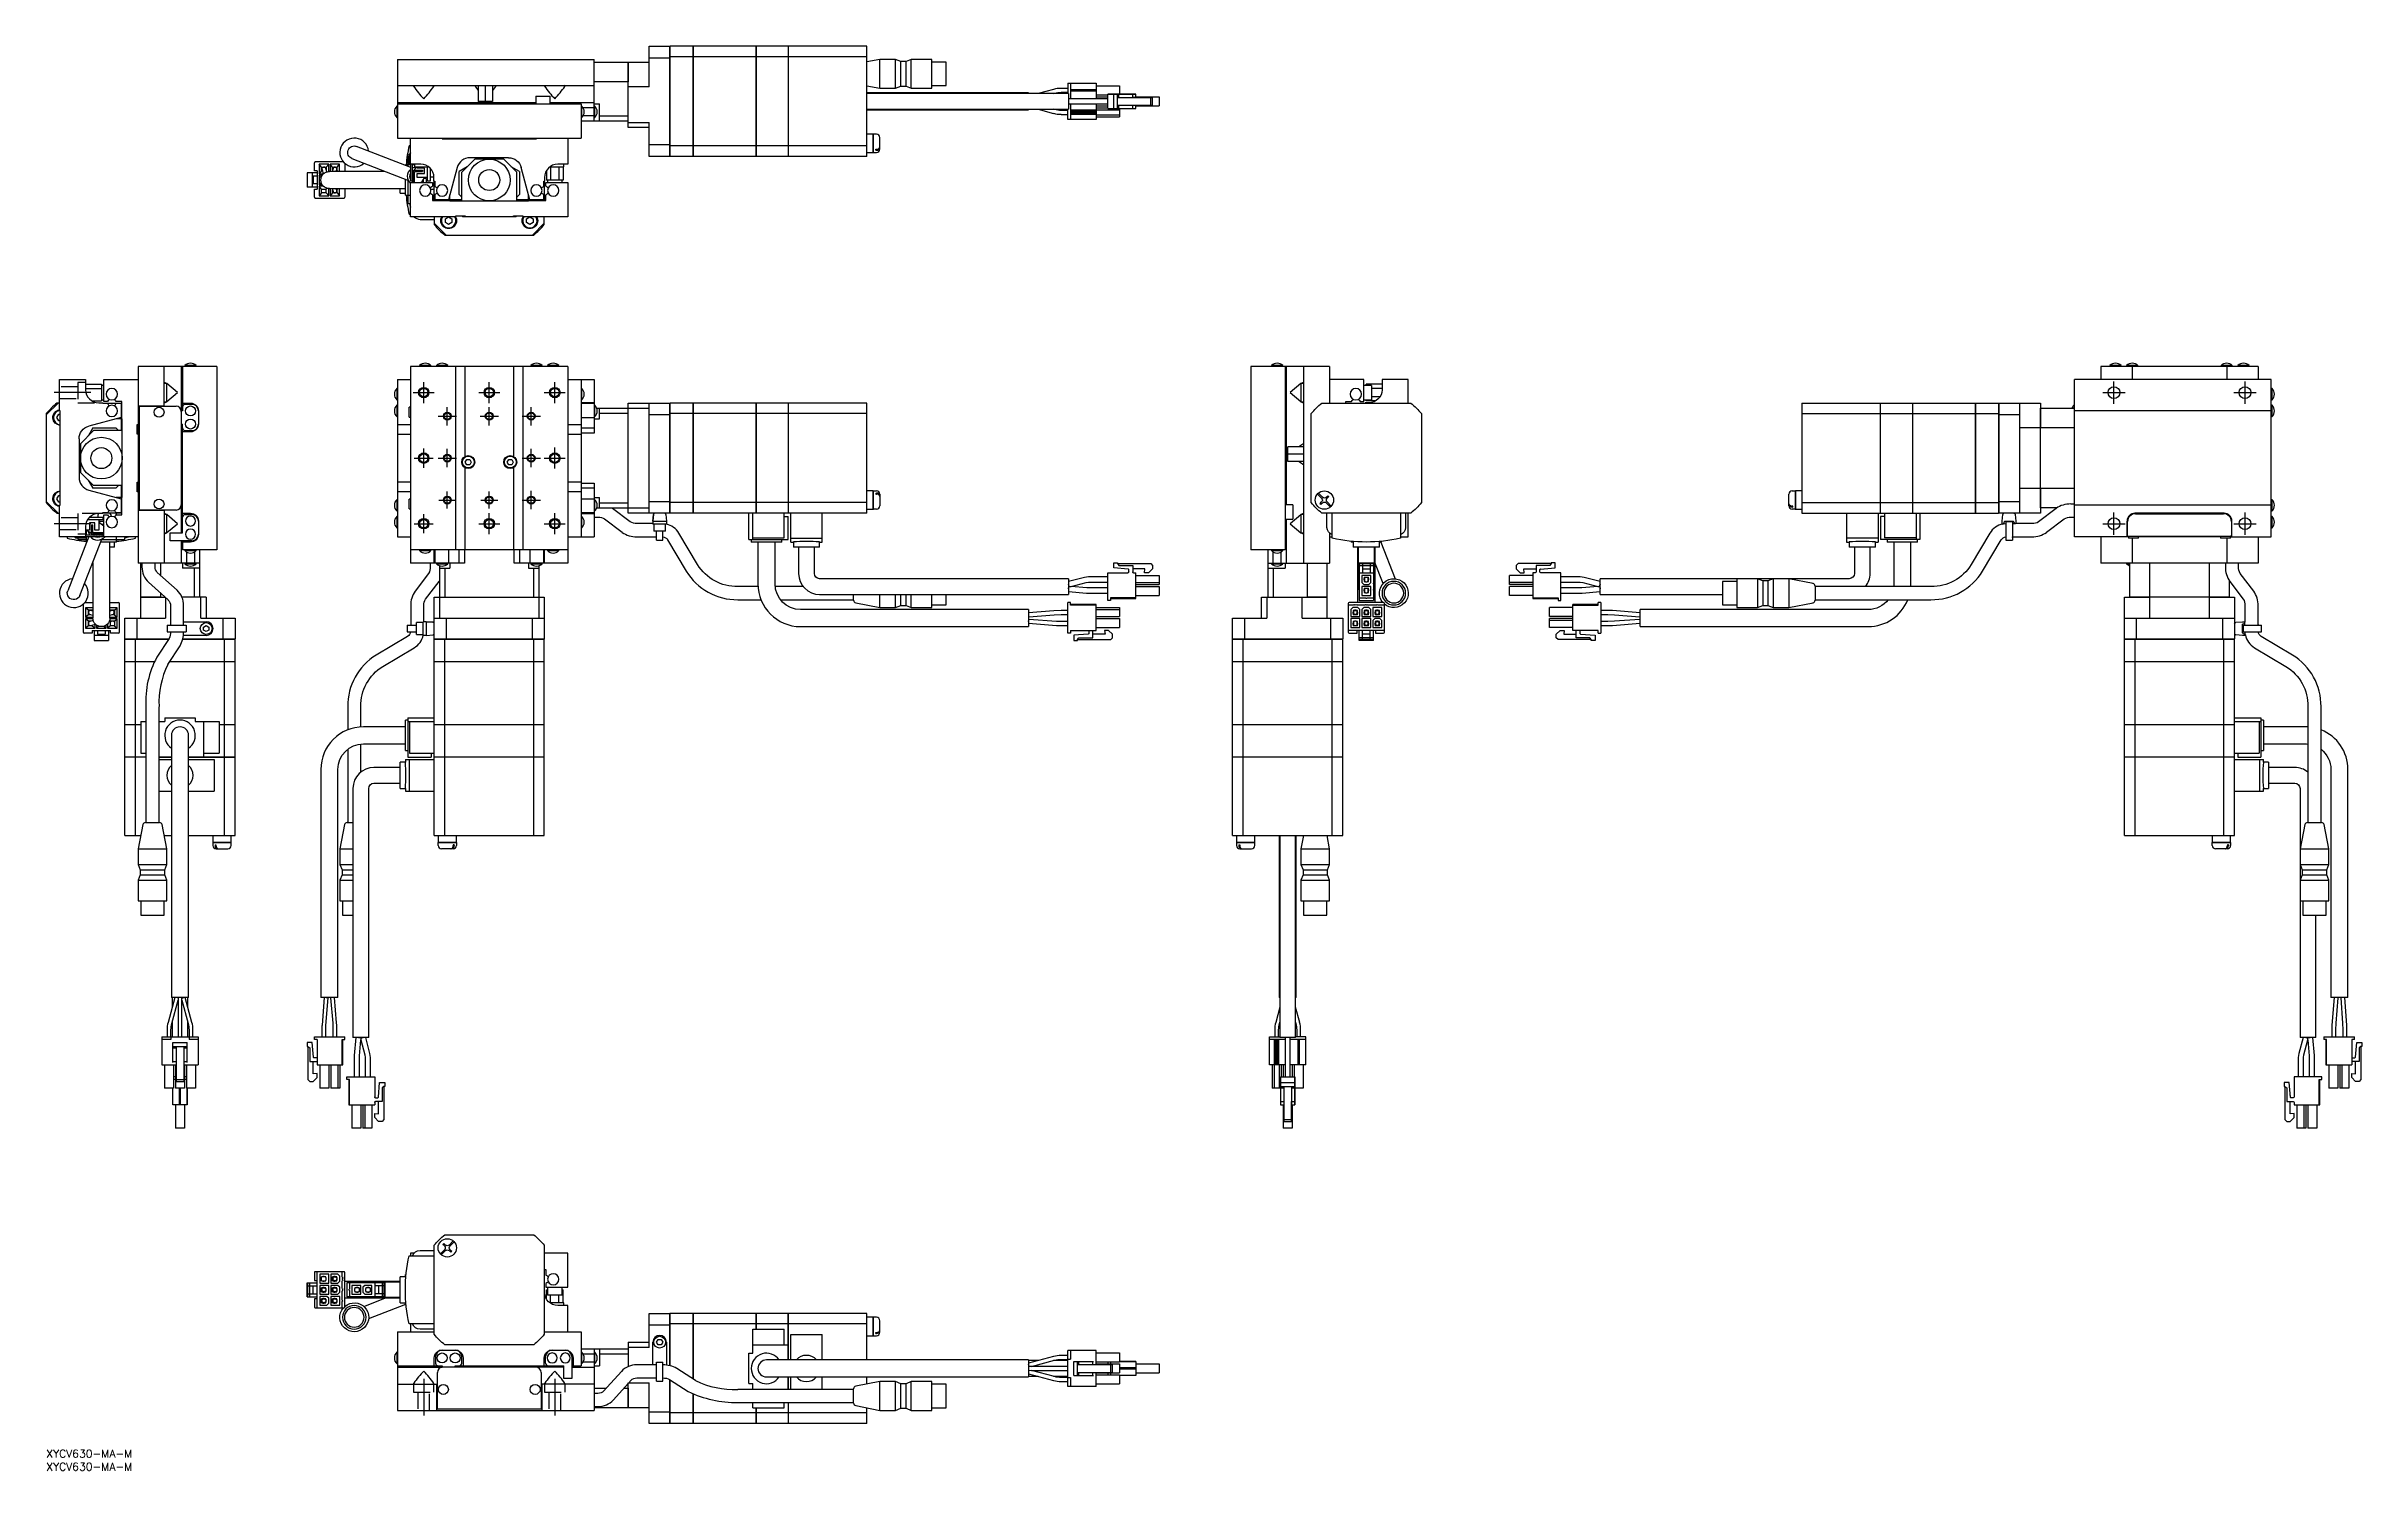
# Model space of a CAD drawing. Extents: x 0 to 883, y -8 to 535.
import ezdxf

# ---------------------------------------------------------------- set-up
doc = ezdxf.new("R2010")
doc.units = 0
doc.header["$LTSCALE"] = 0.5
doc.linetypes.add('CENTER', pattern=[50.8, 31.75, -6.35, 6.35, -6.35])
doc.linetypes.add('DASHED', pattern=[19.05, 12.7, -6.35])
for name, color, linetype in [('MSM_CENTER', 1, 'CENTER'), ('MSM_CONTINUOUS', 7, 'CONTINUOUS'), ('MSM_DASHED', 4, 'DASHED'), ('MSM_NARROW', 5, 'CONTINUOUS'), ('MSM_PART_NUMBER', 7, 'CONTINUOUS')]:
    doc.layers.add(name, color=color, linetype=linetype)
doc.styles.get("Standard").update_dxf_attribs({"font": 'txt.shx', "height": 3, "bigfont": 'bigfont.shx'})

# ---------------------------------------------------------------- blocks, each defined once
blk = doc.blocks.new('*U2')
at = {"layer": 'MSM_PART_NUMBER'}
blk.add_text('XYCV630-MA-M', height=3, dxfattribs=at).set_placement((0, -3))
blk = doc.blocks.new('*U3')
at = {"layer": 'MSM_PART_NUMBER'}
blk.add_text('XYCV630-MA-M', height=3, dxfattribs=at).set_placement((0, -8))

msp = doc.modelspace()

# ---------------------------------------------------------------- linework, layer by layer
at = {"layer": 'MSM_CENTER'}
for p, q in [((143.97, 399.22), (143.97, 407.22)), ((168.97, 399.22), (168.97, 407.22)), ((193.97, 399.22), (193.97, 407.22)), ((788.72, 398.97), (788.72, 407.47)), ((838.72, 398.97), (838.72, 407.47)), ((17, 403.22), (3, 403.22)), ((139.97, 403.22), (147.97, 403.22)), ((152.97, 390.72), (152.97, 397.72)), ((164.97, 403.22), (172.97, 403.22)), ((168.97, 390.72), (168.97, 397.72)), ((184.97, 390.72), (184.97, 397.72)), ((189.97, 403.22), (197.97, 403.22)), ((784.47, 403.22), (792.97, 403.22)), ((834.47, 403.22), (842.97, 403.22)), ((149.47, 394.22), (156.47, 394.22)), ((165.47, 394.22), (172.47, 394.22)), ((181.47, 394.22), (188.47, 394.22)), ((143.97, 374.57), (143.97, 381.87)), ((152.97, 374.72), (152.97, 381.72)), ((184.97, 374.72), (184.97, 381.72)), ((193.97, 374.22), (193.97, 382.22)), ((140.32, 378.22), (147.62, 378.22)), ((149.47, 378.22), (156.47, 378.22)), ((181.47, 378.22), (188.47, 378.22)), ((189.97, 378.22), (197.97, 378.22)), ((149.72, 362.22), (156.22, 362.22)), ((152.97, 358.97), (152.97, 365.47)), ((165.72, 362.22), (172.22, 362.22)), ((168.97, 358.97), (168.97, 365.47)), ((181.47, 362.22), (188.47, 362.22)), ((184.97, 358.72), (184.97, 365.72)), ((143.97, 349.57), (143.97, 356.87)), ((168.97, 349.22), (168.97, 357.22)), ((193.97, 349.22), (193.97, 357.22)), ((788.72, 348.97), (788.72, 357.47)), ((838.72, 348.97), (838.72, 357.47)), ((17, 353.22), (3, 353.22)), ((140.32, 353.22), (147.62, 353.22)), ((164.97, 353.22), (172.97, 353.22)), ((189.97, 353.22), (197.97, 353.22)), ((784.47, 353.22), (792.97, 353.22)), ((834.47, 353.22), (842.97, 353.22)), ((143.97, 27), (143.97, 13)), ((193.97, 27), (193.97, 13))]:
    msp.add_line(p, q, dxfattribs=at)
at = {"layer": 'MSM_CONTINUOUS'}
for p, q in [((133.97, 530.3), (133.97, 500.3)), ((133.97, 530.3), (208.97, 530.3)), ((208.97, 506.8), (208.97, 530.3)), ((229.97, 519.8), (229.97, 535.3)), ((229.97, 535.3), (237.87, 535.3)), ((237.87, 530.8), (229.97, 530.8)), ((237.87, 535.3), (237.97, 535.2)), ((237.87, 493.3), (237.87, 535.3)), ((237.87, 530.8), (237.97, 530.76)), ((246.67, 535.3), (237.97, 535.3)), ((237.97, 493.3), (237.97, 535.3)), ((246.67, 531.27), (237.97, 531.27)), ((246.67, 535.3), (246.67, 493.3)), ((246.72, 535.25), (246.67, 535.25)), ((246.72, 531.01), (246.67, 531.01)), ((270.67, 535.3), (246.72, 535.3)), ((246.72, 535.3), (246.72, 493.3)), ((270.67, 531.27), (246.72, 531.27)), ((270.67, 535.3), (270.67, 493.3)), ((270.72, 535.25), (270.67, 535.25)), ((270.72, 531.01), (270.67, 531.01)), ((282.97, 535.3), (270.72, 535.3)), ((270.72, 535.3), (270.72, 493.3)), ((282.97, 531.27), (270.72, 531.27)), ((282.97, 535.3), (282.97, 493.3)), ((283.02, 535.25), (282.97, 535.25)), ((283.02, 531.01), (282.97, 531.01)), ((312.97, 535.3), (283.02, 535.3)), ((283.02, 535.3), (283.02, 493.3)), ((312.97, 531.27), (283.02, 531.27)), ((312.97, 493.3), (312.97, 535.3)), ((317.97, 530.3), (312.97, 529.32)), ((317.97, 519.3), (317.97, 530.3)), ((323.97, 530.3), (317.97, 530.3)), ((323.97, 519.3), (323.97, 530.3)), ((325.97, 529.45), (323.97, 530.3)), ((329.97, 530.3), (327.97, 529.45)), ((329.97, 519.3), (329.97, 530.3)), ((337.77, 530.3), (329.97, 530.3)), ((337.77, 519.3), (337.77, 530.3)), ((208.97, 529.3), (221.97, 529.3)), ((221.97, 521.8), (208.97, 521.8)), ((221.97, 504.3), (221.97, 529.3)), ((221.97, 529.3), (229.97, 529.3)), ((221.97, 529.3), (221.97, 521.8)), ((325.97, 520.15), (325.97, 529.45)), ((327.97, 529.45), (325.97, 529.45)), ((327.97, 520.15), (327.97, 529.45)), ((343.27, 529.3), (337.77, 529.3)), ((343.27, 520.3), (343.27, 529.3)), ((389.72, 521.2), (389.72, 517.3)), ((389.72, 521.2), (400.42, 521.2)), ((390.72, 521.2), (390.72, 515.3)), ((400.42, 521.2), (400.42, 515.3)), ((133.67, 512.45), (133.67, 508.15)), ((133.97, 512.45), (133.67, 512.45)), ((133.97, 520.3), (208.97, 520.3)), ((186.72, 513.8), (133.97, 513.8)), ((133.97, 513.3), (203.97, 513.3)), ((140.22, 520.3), (140.07, 520.18)), ((140.07, 520.18), (140.1, 520.04)), ((147.87, 520.18), (147.71, 520.3)), ((147.82, 520), (147.86, 520.12)), ((147.86, 520.12), (147.87, 520.18)), ((163.72, 520.3), (163.57, 520.18)), ((163.57, 520.18), (163.6, 520.04)), ((163.6, 520.04), (164.72, 518.47)), ((164.72, 520.3), (164.72, 514.3)), ((170.22, 514.3), (164.72, 514.3)), ((167.47, 520.3), (167.47, 514.3)), ((170.22, 520.3), (170.22, 514.3)), ((171.29, 519.95), (170.22, 518.47)), ((171.37, 520.18), (171.21, 520.3)), ((171.35, 520.08), (171.29, 519.95)), ((171.37, 520.18), (171.35, 520.08)), ((186.72, 516.3), (192.22, 516.3)), ((186.72, 516.3), (186.72, 513.3)), ((190.05, 520.18), (190.08, 520.04)), ((190.22, 520.3), (190.07, 520.18)), ((192.22, 513.3), (192.22, 516.3)), ((208.97, 513.8), (192.22, 513.8)), ((197.87, 520.18), (197.71, 520.3)), ((197.8, 520), (197.84, 520.12)), ((197.84, 520.12), (197.85, 520.18)), ((203.97, 513.3), (203.97, 500.3)), ((204.26, 512.45), (203.97, 512.45)), ((204.26, 508.15), (204.26, 512.45)), ((208.97, 513.3), (210.97, 513.3)), ((209.26, 512.45), (208.97, 512.45)), ((209.26, 508.15), (209.26, 512.45)), ((210.97, 506.8), (210.97, 513.3)), ((229.97, 519.8), (221.97, 519.8)), ((312.97, 520.28), (317.97, 519.3)), ((374.72, 517.55), (312.97, 517.55)), ((389.97, 517.3), (312.97, 517.3)), ((317.97, 519.3), (323.97, 519.3)), ((323.97, 519.3), (325.97, 520.15)), ((325.97, 520.15), (327.97, 520.15)), ((327.97, 520.15), (329.97, 519.3)), ((329.97, 519.3), (337.77, 519.3)), ((337.77, 520.3), (343.27, 520.3)), ((374.72, 517.55), (374.72, 517.3)), ((384.2, 518.87), (378.35, 517.3)), ((384.14, 517.3), (384.59, 517.42)), ((389.72, 519.25), (387.08, 519.25)), ((387.08, 517.75), (389.72, 517.75)), ((389.97, 517.3), (389.97, 511.3)), ((396.35, 515.3), (389.97, 515.3)), ((396.87, 515.3), (389.97, 515.3)), ((389.97, 513.3), (396.35, 513.3)), ((400.42, 518.75), (390.72, 518.75)), ((400.42, 518.25), (390.72, 518.25)), ((390.72, 513.3), (390.72, 507.4)), ((397.61, 515.3), (396.35, 515.3)), ((396.35, 513.3), (397.61, 513.3)), ((397.06, 515.3), (396.87, 515.3)), ((404.97, 515.3), (397.06, 515.3)), ((404.97, 515.3), (397.61, 515.3)), ((397.61, 513.3), (404.97, 513.3)), ((400.42, 520.2), (409.32, 520.2)), ((400.42, 516.8), (404.97, 516.8)), ((400.42, 516), (404.97, 516)), ((400.42, 513.3), (400.42, 507.4)), ((400.42, 512.6), (404.97, 512.6)), ((404.97, 517), (412.62, 517)), ((405.97, 517), (404.97, 517)), ((404.97, 511.6), (404.97, 517)), ((415.67, 517), (405.97, 517)), ((407.17, 517), (408.67, 517)), ((412.73, 517), (407.17, 517)), ((407.17, 511.6), (407.17, 517)), ((408.67, 517), (409.17, 517)), ((408.67, 511.6), (408.67, 517)), ((408.67, 515.8), (409.17, 515.8)), ((408.67, 515.8), (421.27, 515.8)), ((408.67, 512.8), (421.27, 512.8)), ((409.17, 517), (414.42, 517)), ((409.17, 515.8), (409.17, 517)), ((409.17, 515.8), (414.42, 515.8)), ((409.17, 511.6), (409.17, 512.8)), ((409.32, 520.2), (409.32, 517)), ((412.62, 517), (412.92, 517)), ((412.92, 517), (412.73, 517)), ((414.42, 517), (414.72, 517)), ((414.42, 515.8), (414.42, 517)), ((419.1, 515.8), (414.42, 515.8)), ((414.72, 515.8), (414.42, 515.8)), ((414.42, 511.6), (414.42, 512.8)), ((414.72, 517), (415.67, 517)), ((415.67, 515.8), (415.67, 517)), ((415.67, 516), (424.57, 516)), ((415.67, 516), (424.57, 516)), ((415.67, 516), (424.57, 516)), ((415.67, 511.6), (415.67, 512.8)), ((415.67, 512.6), (424.57, 512.6)), ((418.97, 515.8), (419.1, 515.8)), ((420.47, 515.8), (418.97, 515.8)), ((421.97, 515.8), (420.47, 515.8)), ((421.27, 515.8), (421.97, 515.8)), ((421.27, 512.8), (421.27, 515.8)), ((421.27, 512.8), (421.97, 512.8)), ((421.97, 512.8), (421.97, 515.8)), ((424.57, 516), (424.57, 512.6)), ((133.67, 508.15), (133.97, 508.15)), ((203.97, 508.15), (204.26, 508.15)), ((221.97, 506.8), (203.97, 506.8)), ((208.97, 511.84), (204.74, 511.84)), ((208.97, 508.77), (204.74, 508.77)), ((208.97, 508.15), (209.26, 508.15)), ((210.97, 508.8), (221.97, 508.8)), ((221.97, 506.3), (229.97, 506.3)), ((229.97, 504.3), (221.97, 504.3)), ((229.97, 493.3), (229.97, 506.3)), ((312.97, 511.3), (389.97, 511.3)), ((312.97, 511.05), (374.72, 511.05)), ((374.72, 511.3), (374.72, 511.05)), ((378.35, 511.3), (384.2, 509.73)), ((384.59, 511.18), (384.14, 511.3)), ((389.72, 510.85), (387.09, 510.85)), ((387.09, 509.35), (389.72, 509.35)), ((389.72, 507.4), (389.72, 511.3)), ((400.42, 507.4), (389.72, 507.4)), ((400.42, 510.9), (390.72, 510.9)), ((400.42, 510.4), (390.72, 510.4)), ((400.42, 510.35), (390.72, 510.35)), ((400.42, 509.85), (390.72, 509.85)), ((400.42, 509.8), (390.72, 509.8)), ((400.42, 509.3), (390.72, 509.3)), ((400.42, 511.8), (404.97, 511.8)), ((400.42, 511.05), (409.32, 511.05)), ((400.42, 509.15), (409.32, 509.15)), ((400.42, 508.4), (409.32, 508.4)), ((404.97, 511.6), (407.17, 511.6)), ((407.17, 511.6), (408.67, 511.6)), ((408.67, 511.6), (409.17, 511.6)), ((409.17, 511.6), (414.42, 511.6)), ((409.32, 511.6), (409.32, 508.4)), ((414.42, 511.6), (414.72, 511.6)), ((414.72, 511.6), (415.67, 511.6)), ((139.07, 489.06), (118.37, 497.13)), ((133.97, 500.3), (203.97, 500.3)), ((138.97, 497.3), (138.4, 497.3)), ((138.97, 494.7), (138.82, 494.2)), ((138.97, 490.3), (138.97, 500.3)), ((150.97, 500.3), (150.97, 500)), ((150.97, 500), (186.97, 500)), ((152.22, 500), (152.22, 500.3)), ((154.72, 500.3), (154.72, 500)), ((183.22, 500), (183.22, 500.3)), ((185.72, 500.3), (185.72, 500)), ((186.97, 500), (186.97, 500.3)), ((198.97, 500.3), (198.97, 490.3)), ((229.97, 497.8), (237.87, 497.8)), ((237.87, 497.8), (237.97, 497.84)), ((246.67, 497.33), (237.97, 497.33)), ((246.72, 497.59), (246.67, 497.59)), ((270.67, 497.33), (246.72, 497.33)), ((270.72, 497.59), (270.67, 497.59)), ((282.97, 497.33), (270.72, 497.33)), ((283.02, 497.59), (282.97, 497.59)), ((312.97, 497.33), (283.02, 497.33)), ((315.47, 501.8), (312.97, 501.8)), ((312.97, 494.8), (315.47, 494.8)), ((315.47, 494.8), (315.47, 501.8)), ((315.52, 501.75), (315.47, 501.75)), ((315.47, 494.85), (315.52, 494.85)), ((315.52, 494.8), (315.52, 501.8)), ((316.67, 501.8), (315.52, 501.8)), ((315.52, 494.8), (316.67, 494.8)), ((316.47, 496.01), (316.67, 496.01)), ((316.47, 495.66), (316.47, 496.01)), ((316.47, 495.66), (316.67, 495.66)), ((317.97, 496.1), (317.97, 500.5)), ((103.27, 487), (99.47, 487)), ((99.47, 487), (99.47, 481.6)), ((101.38, 487), (101.38, 481.6)), ((103.27, 485.8), (101.77, 485.8)), ((101.77, 485.8), (101.77, 482.8)), ((102.27, 487.8), (102.27, 490.9)), ((103.27, 487.8), (102.27, 487.8)), ((113.31, 491.2), (102.57, 491.2)), ((103.27, 487.8), (103.27, 480.8)), ((107.72, 490.3), (104.07, 490.3)), ((104.07, 490.3), (104.07, 486.7)), ((105.02, 489.25), (104.07, 490.3)), ((105.02, 487.75), (104.07, 486.7)), ((104.07, 486.7), (105.62, 486.7)), ((105.26, 486.1), (104.07, 486.1)), ((104.07, 486.1), (104.07, 482.5)), ((104.85, 485.23), (104.07, 486.1)), ((105.02, 487.75), (105.02, 489.25)), ((105.02, 489.25), (106.77, 489.25)), ((105.32, 487.75), (105.02, 487.75)), ((105.17, 488.3), (105.65, 486.58)), ((106.39, 489.25), (106.77, 488.88)), ((106.98, 487.4), (106.61, 488.7)), ((106.77, 489.25), (107.72, 490.3)), ((106.77, 489.25), (106.77, 488.16)), ((106.93, 487.57), (107.06, 487.42)), ((107.72, 487.54), (107.72, 490.3)), ((129.18, 487.55), (107.97, 487.55)), ((111.87, 490.3), (108.32, 490.3)), ((108.32, 490.3), (108.32, 487.55)), ((109.22, 489.25), (108.32, 490.3)), ((109.37, 488.71), (109.03, 487.55)), ((109.22, 488.19), (109.22, 489.25)), ((109.22, 489.25), (110.97, 489.25)), ((110.59, 489.25), (110.97, 488.88)), ((110.59, 487.55), (110.81, 488.29)), ((110.65, 487.75), (110.97, 487.75)), ((110.97, 488.13), (110.68, 487.84)), ((110.97, 489.25), (111.87, 490.3)), ((110.97, 487.75), (110.97, 489.25)), ((110.97, 487.75), (111.14, 487.55)), ((111.87, 487.55), (111.87, 490.3)), ((113.87, 490.64), (113.87, 487.55)), ((116.56, 492.47), (138.1, 484.07)), ((136.97, 489.88), (136.97, 490.12)), ((137.97, 490.12), (136.97, 490.12)), ((137.97, 493.3), (137.97, 489.49)), ((138.47, 493.3), (137.97, 493.3)), ((139.07, 490.08), (137.97, 490.08)), ((138.47, 490.4), (138.47, 494.2)), ((138.97, 494.2), (138.47, 494.2)), ((138.47, 490.4), (138.97, 490.4)), ((142.87, 490.3), (138.97, 490.3)), ((139.07, 483.8), (139.07, 490.3)), ((139.57, 490.3), (139.57, 483.8)), ((140.47, 490.08), (139.57, 490.08)), ((139.64, 488.84), (139.57, 488.87)), ((139.97, 487.62), (139.57, 487.04)), ((139.97, 483.3), (139.97, 487.6)), ((140.58, 488.52), (140.27, 488.06)), ((140.47, 490.3), (140.47, 489.3)), ((140.47, 489.3), (145.87, 489.3)), ((140.47, 488.1), (143.47, 488.1)), ((140.47, 487.6), (143.47, 487.6)), ((140.47, 483.3), (140.47, 487.6)), ((141.12, 489.3), (140.58, 488.52)), ((141.47, 488.8), (141.47, 489.3)), ((144.27, 488.8), (141.47, 488.8)), ((141.47, 485.3), (141.47, 486.8)), ((141.47, 486.8), (144.27, 486.8)), ((143.47, 488.1), (143.47, 487.6)), ((144.27, 486.8), (144.27, 488.8)), ((145.47, 483.8), (145.47, 489.3)), ((146.47, 488.77), (146.47, 483.8)), ((146.47, 488.25), (146.67, 488.55)), ((156.76, 489.1), (153.47, 476.8)), ((160.55, 489.39), (157.47, 487.61)), ((157.47, 478.8), (157.47, 487.61)), ((163.47, 492.3), (158.47, 487.3)), ((158.47, 476.3), (158.47, 487.3)), ((176.34, 492.8), (161.59, 492.8)), ((174.47, 492.3), (163.47, 492.3)), ((166.47, 492.8), (165.6, 492.3)), ((172.33, 492.3), (171.47, 492.8)), ((179.47, 487.3), (174.47, 492.3)), ((180.47, 487.61), (177.38, 489.39)), ((179.47, 476.3), (179.47, 487.3)), ((180.47, 487.61), (180.47, 478.8)), ((184.47, 476.8), (181.17, 489.1)), ((190.79, 487.89), (190.79, 484.3)), ((192.07, 489.3), (197.47, 489.3)), ((192.38, 489.3), (192.38, 484.3)), ((198.97, 490.3), (195.07, 490.3)), ((195.55, 489.3), (195.55, 484.3)), ((197.14, 489.3), (197.14, 484.3)), ((197.47, 489.3), (197.47, 490.3)), ((237.87, 493.3), (229.97, 493.3)), ((237.97, 493.4), (237.87, 493.3)), ((246.67, 493.3), (237.97, 493.3)), ((246.72, 493.35), (246.67, 493.35)), ((270.67, 493.3), (246.72, 493.3)), ((270.72, 493.35), (270.67, 493.35)), ((282.97, 493.3), (270.72, 493.3)), ((283.02, 493.35), (282.97, 493.35)), ((312.97, 493.3), (283.02, 493.3)), ((103.27, 481.6), (99.47, 481.6)), ((103.27, 482.8), (101.77, 482.8)), ((102.27, 477.7), (102.27, 480.8)), ((102.27, 480.8), (103.27, 480.8)), ((102.57, 477.4), (113.57, 477.4)), ((104.85, 483.37), (104.07, 482.5)), ((104.07, 482.5), (105.26, 482.5)), ((105.77, 481.9), (104.07, 481.9)), ((104.07, 481.9), (104.07, 478.3)), ((105.02, 480.85), (104.07, 481.9)), ((105.02, 479.35), (104.07, 478.3)), ((104.07, 478.3), (107.72, 478.3)), ((105.02, 479.35), (105.02, 480.85)), ((105.02, 480.85), (106.77, 480.85)), ((106.77, 479.35), (105.02, 479.35)), ((106.39, 480.85), (106.77, 480.48)), ((106.77, 479.73), (106.39, 479.35)), ((106.77, 480.85), (107.06, 481.18)), ((106.77, 479.35), (106.77, 480.85)), ((106.77, 479.35), (107.72, 478.3)), ((107.72, 478.3), (107.72, 481.06)), ((107.97, 481.05), (136.97, 481.05)), ((108.32, 481.05), (108.32, 478.3)), ((109.22, 479.35), (108.32, 478.3)), ((108.32, 478.3), (111.87, 478.3)), ((109.03, 481.05), (109.37, 479.89)), ((109.22, 479.35), (109.22, 480.41)), ((110.97, 479.35), (109.22, 479.35)), ((110.81, 480.31), (110.59, 481.05)), ((110.97, 479.73), (110.59, 479.35)), ((110.97, 480.85), (110.65, 480.85)), ((110.68, 480.77), (110.97, 480.48)), ((110.97, 480.85), (111.14, 481.05)), ((110.97, 479.35), (110.97, 480.85)), ((110.97, 479.35), (111.87, 478.3)), ((111.87, 478.3), (111.87, 481.05)), ((113.87, 481.05), (113.87, 477.7)), ((134.97, 479.3), (134.97, 481.05)), ((134.97, 479.3), (136.97, 479.3)), ((136.97, 478.48), (136.97, 484.52)), ((136.97, 478.48), (137.97, 478.48)), ((137.97, 484.13), (137.97, 475.3)), ((137.97, 478.52), (138.97, 478.52)), ((138.97, 483.3), (147.37, 483.3)), ((138.97, 470.3), (138.97, 483.3)), ((139.57, 483.8), (139.07, 483.8)), ((145.47, 485.3), (141.47, 485.3)), ((143.56, 484.02), (144.44, 485.3)), ((143.77, 484.32), (143.77, 483.3)), ((144.28, 485.07), (144.72, 484.88)), ((144.72, 484.88), (144.87, 484.71)), ((144.87, 484.71), (144.87, 483.3)), ((146.47, 483.8), (145.47, 483.8)), ((146.47, 485.56), (147.51, 485.47)), ((147.51, 480.73), (146.69, 480.66)), ((147.37, 481.91), (147.01, 481.7)), ((147.01, 478.9), (147.37, 478.69)), ((147.37, 483.3), (147.37, 481.91)), ((147.37, 478.69), (147.37, 476.5)), ((147.37, 478.52), (147.97, 478.52)), ((147.87, 483.8), (147.87, 485.3)), ((147.87, 483.8), (148.17, 483.8)), ((147.97, 476.5), (147.97, 483.8)), ((148.17, 483.8), (148.17, 481.84)), ((148.17, 478.77), (148.17, 476.8)), ((153.97, 476.8), (153.97, 478.67)), ((157.47, 478.8), (158.47, 477.8)), ((179.47, 477.8), (180.47, 478.8)), ((183.97, 476.8), (183.97, 478.67)), ((189.77, 483.8), (190.07, 483.8)), ((189.77, 481.84), (189.77, 483.8)), ((189.77, 476.8), (189.77, 478.77)), ((189.97, 483.8), (189.97, 476.5)), ((190.07, 485.3), (190.07, 483.8)), ((190.57, 481.91), (190.57, 483.3)), ((190.57, 483.3), (198.97, 483.3)), ((190.93, 481.7), (190.57, 481.91)), ((190.57, 478.69), (190.93, 478.9)), ((190.57, 476.5), (190.57, 478.69)), ((197.14, 484.3), (190.79, 484.3)), ((191.22, 484.3), (191.22, 483.3)), ((196.72, 483.3), (196.72, 484.3)), ((198.97, 483.3), (198.97, 470.3)), ((137.97, 475.3), (138.57, 475.3)), ((138.4, 471.3), (138.97, 471.3)), ((138.57, 475.3), (138.97, 473.91)), ((156.17, 470.3), (138.97, 470.3)), ((142.55, 469.3), (147.97, 469.3)), ((147.51, 476.67), (147.37, 476.68)), ((147.37, 476.5), (153.97, 476.5)), ((147.97, 470.3), (147.97, 467.33)), ((158.47, 476.8), (148.17, 476.8)), ((152.22, 469.52), (153.47, 470.24)), ((152.22, 468.08), (152.22, 469.52)), ((153.47, 470.24), (154.72, 469.52)), ((153.97, 476.5), (153.97, 476.3)), ((153.97, 476.3), (183.97, 476.3)), ((154.72, 469.52), (154.72, 468.08)), ((156.17, 470.3), (156.17, 470.65)), ((156.17, 470.65), (159.77, 470.65)), ((158.72, 470.65), (158.72, 470.3)), ((179.22, 470.3), (158.72, 470.3)), ((159.77, 470.65), (159.77, 470.3)), ((178.17, 470.65), (181.77, 470.65)), ((178.17, 470.3), (178.17, 470.65)), ((179.22, 470.3), (179.22, 470.65)), ((189.77, 476.8), (179.47, 476.8)), ((181.77, 470.65), (181.77, 470.3)), ((198.97, 470.3), (181.77, 470.3)), ((183.22, 469.52), (184.47, 470.24)), ((183.22, 468.08), (183.22, 469.52)), ((183.97, 476.3), (183.97, 476.5)), ((183.97, 476.5), (190.57, 476.5)), ((184.47, 470.24), (185.72, 469.52)), ((185.72, 469.52), (185.72, 468.08)), ((189.97, 467.33), (189.97, 470.3)), ((147.97, 467.8), (152.47, 463.3)), ((151.99, 463.3), (185.94, 463.3)), ((153.47, 467.36), (152.22, 468.08)), ((154.72, 468.08), (153.47, 467.36)), ((184.47, 467.36), (183.22, 468.08)), ((185.72, 468.08), (184.47, 467.36)), ((185.47, 463.3), (189.97, 467.8)), ((5, 396.22), (5, 408.22)), ((5, 408.22), (15, 408.22)), ((15, 408.22), (15, 404.32)), ((15, 406.4), (21, 406.4)), ((21, 406.4), (21, 400.05)), ((22, 408.22), (35, 408.22)), ((22, 399.82), (22, 408.22)), ((65, 413.22), (35, 413.22)), ((35, 413.22), (35, 338.22)), ((45, 398.02), (45, 413.22)), ((45.12, 407.12), (45, 406.97)), ((46, 406.72), (45, 406.72)), ((45.87, 406.72), (45.12, 407.12)), ((50, 403.22), (45.93, 406.68)), ((46, 399.72), (46, 406.72)), ((51.5, 413.22), (51.5, 396.22)), ((52, 413.22), (52, 396.22)), ((57.15, 413.52), (52.85, 413.52)), ((52.85, 413.52), (52.85, 413.22)), ((57.15, 413.22), (57.15, 413.52)), ((65, 413.22), (65, 343.22)), ((133.97, 408.22), (138.97, 408.22)), ((133.97, 408.22), (133.97, 348.22)), ((198.97, 413.22), (138.97, 413.22)), ((138.97, 413.22), (138.97, 338.22)), ((146.72, 413.52), (142.42, 413.52)), ((142.42, 413.52), (142.42, 413.22)), ((146.72, 413.22), (146.72, 413.52)), ((153.12, 413.52), (148.82, 413.52)), ((148.82, 413.52), (148.82, 413.22)), ((153.12, 413.22), (153.12, 413.52)), ((156.17, 343.22), (156.17, 413.22)), ((159.77, 378.92), (159.77, 413.22)), ((178.17, 413.22), (178.17, 378.92)), ((181.77, 413.22), (181.77, 343.22)), ((189.12, 413.52), (184.82, 413.52)), ((184.82, 413.52), (184.82, 413.22)), ((189.12, 413.22), (189.12, 413.52)), ((195.52, 413.52), (191.22, 413.52)), ((191.22, 413.52), (191.22, 413.22)), ((195.52, 413.22), (195.52, 413.52)), ((198.97, 413.22), (198.97, 338.22)), ((198.97, 408.22), (208.97, 408.22)), ((203.97, 408.22), (203.97, 348.22)), ((208.97, 408.22), (208.97, 387.72)), ((489.53, 413.22), (459.53, 413.22)), ((459.53, 413.22), (459.53, 343.22)), ((471.68, 413.52), (467.38, 413.52)), ((467.38, 413.52), (467.38, 413.22)), ((471.68, 413.22), (471.68, 413.52)), ((472.53, 413.22), (472.53, 343.22)), ((473.03, 360.47), (473.03, 413.22)), ((478.53, 406.63), (474.53, 403.22)), ((478.53, 406.72), (478.53, 399.72)), ((479.53, 406.72), (478.53, 406.72)), ((479.41, 407.12), (478.66, 406.72)), ((479.53, 406.97), (479.41, 407.12)), ((479.53, 413.22), (479.53, 338.22)), ((489.53, 413.22), (489.53, 399.22)), ((502.53, 408.22), (489.53, 408.22)), ((502.53, 399.82), (502.53, 408.22)), ((509.53, 406.4), (503.53, 406.4)), ((503.53, 405.97), (503.53, 406.4)), ((509.53, 408.22), (509.53, 404.32)), ((519.53, 408.22), (509.53, 408.22)), ((519.53, 399.22), (519.53, 408.22)), ((773.72, 348.22), (773.72, 408.22)), ((848.72, 408.22), (773.72, 408.22)), ((783.72, 413.22), (783.72, 408.22)), ((843.72, 413.22), (783.72, 413.22)), ((791.47, 413.52), (787.17, 413.52)), ((787.17, 413.52), (787.17, 413.22)), ((791.47, 413.22), (791.47, 413.52)), ((797.87, 413.52), (793.57, 413.52)), ((793.57, 413.52), (793.57, 413.22)), ((795.72, 413.22), (795.72, 408.22)), ((797.87, 413.22), (797.87, 413.52)), ((833.87, 413.52), (829.57, 413.52)), ((829.57, 413.52), (829.57, 413.22)), ((831.72, 413.22), (831.72, 408.22)), ((833.87, 413.22), (833.87, 413.52)), ((840.27, 413.52), (835.97, 413.52)), ((835.97, 413.52), (835.97, 413.22)), ((840.27, 413.22), (840.27, 413.52)), ((843.72, 413.22), (843.72, 408.22)), ((848.72, 348.22), (848.72, 408.22)), ((4.5, 399.22), (0, 394.72)), ((5, 399.22), (4.03, 399.22)), ((15, 404.81), (21, 404.81)), ((17.41, 400.05), (21, 400.05)), ((20, 399.32), (21.5, 399.32)), ((22, 405.97), (21, 405.97)), ((21, 400.47), (22, 400.47)), ((21.5, 399.02), (21.5, 399.32)), ((21.5, 399.22), (28.8, 399.22)), ((23.46, 399.02), (21.5, 399.02)), ((23.39, 399.82), (22, 399.82)), ((23.6, 400.18), (23.39, 399.82)), ((26.61, 399.82), (26.4, 400.18)), ((28.5, 399.02), (26.54, 399.02)), ((28.8, 399.82), (26.61, 399.82)), ((28.5, 399.02), (28.5, 388.72)), ((28.8, 393.22), (28.8, 399.82)), ((35, 398.22), (45, 398.22)), ((35.5, 358.42), (35.5, 398.02)), ((35.5, 398.02), (49.5, 398.02)), ((36.5, 398.02), (36.5, 398.22)), ((45, 399.72), (46, 399.72)), ((45, 399.48), (45.12, 399.32)), ((45.12, 399.32), (45.87, 399.72)), ((46, 399.82), (50, 403.22)), ((52, 399.22), (55, 399.22)), ((55.5, 398.72), (53, 398.72)), ((133.67, 404.77), (133.67, 400.47)), ((133.97, 404.77), (133.67, 404.77)), ((133.67, 400.47), (133.97, 400.47)), ((133.67, 398.37), (133.67, 394.07)), ((133.97, 398.37), (133.67, 398.37)), ((138.47, 393.82), (138.47, 397.62)), ((138.97, 397.62), (138.47, 397.62)), ((204.26, 404.77), (203.97, 404.77)), ((203.97, 400.47), (204.26, 400.47)), ((208.97, 399.32), (203.97, 399.32)), ((208.97, 399.02), (203.97, 399.02)), ((204.26, 400.47), (204.26, 404.77)), ((209.26, 398.37), (208.97, 398.37)), ((209.26, 394.07), (209.26, 398.37)), ((221.97, 397.22), (221.97, 399.22)), ((221.97, 399.22), (237.87, 399.22)), ((229.97, 394.72), (229.97, 399.22)), ((237.87, 394.72), (237.87, 399.22)), ((237.87, 399.22), (237.97, 399.12)), ((246.67, 399.22), (237.97, 399.22)), ((237.97, 357.22), (237.97, 399.22)), ((246.67, 399.22), (246.67, 357.22)), ((246.72, 399.17), (246.67, 399.17)), ((270.67, 399.22), (246.72, 399.22)), ((246.72, 399.22), (246.72, 357.22)), ((270.67, 399.22), (270.67, 357.22)), ((270.72, 399.17), (270.67, 399.17)), ((282.97, 399.22), (270.72, 399.22)), ((270.72, 399.22), (270.72, 357.22)), ((282.97, 399.22), (282.97, 357.22)), ((283.02, 399.17), (282.97, 399.17)), ((312.97, 399.22), (283.02, 399.22)), ((283.02, 399.22), (283.02, 357.22)), ((312.97, 357.22), (312.97, 399.22)), ((474.53, 403.22), (478.61, 399.76)), ((478.53, 399.72), (479.53, 399.72)), ((478.66, 399.72), (479.41, 399.32)), ((479.41, 399.32), (479.53, 399.48)), ((486.56, 399.22), (520.5, 399.22)), ((495.73, 399.82), (497.93, 399.82)), ((495.73, 399.22), (495.73, 399.82)), ((497.93, 399.82), (498.13, 400.18)), ((500.93, 400.18), (501.14, 399.82)), ((501.14, 399.82), (502.53, 399.82)), ((505.53, 405.97), (502.53, 405.97)), ((502.53, 400.47), (505.53, 400.47)), ((503.03, 399.22), (503.03, 399.32)), ((504.53, 399.32), (503.03, 399.32)), ((503.53, 400.05), (503.53, 400.47)), ((507.13, 400.05), (503.53, 400.05)), ((505.53, 405.97), (505.53, 400.47)), ((509.53, 404.81), (505.53, 404.81)), ((508.75, 401.64), (505.53, 401.64)), ((669.72, 399.22), (669.72, 357.22)), ((669.72, 399.22), (699.67, 399.22)), ((699.67, 357.22), (699.67, 399.22)), ((699.67, 399.17), (699.72, 399.17)), ((699.72, 357.22), (699.72, 399.22)), ((699.72, 399.22), (711.97, 399.22)), ((711.97, 357.22), (711.97, 399.22)), ((711.97, 399.17), (712.02, 399.17)), ((712.02, 357.22), (712.02, 399.22)), ((712.02, 399.22), (735.97, 399.22)), ((735.97, 357.22), (735.97, 399.22)), ((735.97, 399.17), (736.02, 399.17)), ((736.02, 357.22), (736.02, 399.22)), ((736.02, 399.22), (744.72, 399.22)), ((744.72, 399.22), (744.72, 357.22)), ((744.82, 399.22), (744.72, 399.12)), ((744.82, 399.22), (744.82, 394.72)), ((744.82, 399.22), (760.72, 399.22)), ((752.72, 399.22), (752.72, 394.72)), ((760.72, 399.22), (760.72, 389.72)), ((773.43, 398.37), (773.43, 397.22)), ((773.72, 398.37), (773.43, 398.37)), ((849.02, 404.77), (848.72, 404.77)), ((848.72, 400.47), (849.02, 400.47)), ((849.02, 398.37), (848.72, 398.37)), ((849.02, 400.47), (849.02, 404.77)), ((849.02, 394.07), (849.02, 398.37)), ((0, 395.19), (0, 361.25)), ((4.06, 393.72), (4.78, 394.97)), ((4.78, 392.47), (4.06, 393.72)), ((4.78, 394.97), (5.3, 394.97)), ((5.3, 392.47), (4.78, 392.47)), ((5.3, 396.22), (5, 396.22)), ((5.3, 360.22), (5.3, 396.22)), ((18, 388.72), (13, 383.72)), ((17.7, 389.72), (15.92, 386.64)), ((28.5, 393.72), (16.21, 390.43)), ((17.7, 389.72), (26.5, 389.72)), ((29, 388.72), (18, 388.72)), ((27.5, 388.72), (26.5, 389.72)), ((28.5, 393.22), (26.63, 393.22)), ((29, 393.22), (28.8, 393.22)), ((29, 363.22), (29, 393.22)), ((34.65, 391.02), (35, 391.02)), ((34.65, 387.42), (34.65, 391.02)), ((52, 396.22), (51.49, 396.22)), ((51.5, 396.02), (51.5, 349.72)), ((51.5, 391.22), (52, 391.22)), ((52, 349.72), (52, 391.22)), ((53, 388.72), (55.5, 388.72)), ((58, 396.22), (58, 391.22)), ((133.67, 394.07), (133.97, 394.07)), ((133.97, 391.02), (138.97, 391.02)), ((138.47, 393.82), (138.97, 393.82)), ((198.97, 391.02), (203.97, 391.02)), ((203.97, 393.72), (208.97, 393.72)), ((203.97, 389.72), (208.97, 389.72)), ((208.97, 394.07), (209.26, 394.07)), ((208.97, 393.22), (210.97, 393.22)), ((209.99, 397.22), (229.97, 397.22)), ((210.97, 393.22), (210.97, 397.22)), ((221.97, 395.22), (210.97, 395.22)), ((221.97, 359.22), (221.97, 397.22)), ((237.87, 394.72), (229.97, 394.72)), ((229.97, 361.72), (229.97, 394.72)), ((237.97, 394.68), (237.87, 394.72)), ((237.87, 361.72), (237.87, 394.72)), ((246.67, 395.19), (237.97, 395.19)), ((246.72, 394.94), (246.67, 394.94)), ((270.67, 395.19), (246.72, 395.19)), ((270.72, 394.94), (270.67, 394.94)), ((282.97, 395.19), (270.72, 395.19)), ((283.02, 394.94), (282.97, 394.94)), ((312.97, 395.19), (283.02, 395.19)), ((482.53, 361.25), (482.53, 395.19)), ((524.53, 395.19), (524.53, 361.25)), ((669.72, 395.19), (699.67, 395.19)), ((699.67, 394.94), (699.72, 394.94)), ((699.72, 395.19), (711.97, 395.19)), ((711.97, 394.94), (712.02, 394.94)), ((712.02, 395.19), (735.97, 395.19)), ((735.97, 394.94), (736.02, 394.94)), ((736.02, 395.19), (744.72, 395.19)), ((744.82, 394.72), (744.72, 394.68)), ((744.82, 394.72), (744.82, 361.72)), ((752.72, 394.72), (744.82, 394.72)), ((752.72, 394.72), (752.72, 361.72)), ((773.72, 389.72), (752.72, 389.72)), ((760.72, 359.22), (760.72, 397.22)), ((760.72, 397.22), (773.72, 397.22)), ((848.72, 396.22), (773.72, 396.22)), ((848.72, 394.07), (849.02, 394.07)), ((12.5, 385.6), (12.5, 370.85)), ((13, 381.59), (12.5, 380.72)), ((13, 383.72), (13, 372.72)), ((35, 388.47), (34.65, 388.47)), ((35, 387.42), (34.65, 387.42)), ((55, 388.22), (52, 388.22)), ((133.97, 387.42), (138.97, 387.42)), ((198.97, 387.42), (203.97, 387.42)), ((208.97, 387.72), (203.97, 387.72)), ((479.53, 382.47), (473.53, 382.47)), ((473.53, 376.97), (473.53, 382.47)), ((479.28, 383.59), (477.73, 382.49)), ((479.28, 383.59), (479.41, 383.62)), ((479.53, 383.47), (479.41, 383.62)), ((12.5, 375.72), (13, 374.86)), ((13, 372.72), (18, 367.72)), ((159.77, 343.22), (159.77, 374.53)), ((159.81, 376.72), (160.39, 377.72)), ((160.39, 375.72), (159.81, 376.72)), ((160.39, 377.72), (161.54, 377.72)), ((161.54, 375.72), (160.39, 375.72)), ((161.54, 377.72), (162.12, 376.72)), ((162.12, 376.72), (161.54, 375.72)), ((175.81, 376.72), (176.39, 377.72)), ((176.39, 375.72), (175.81, 376.72)), ((176.39, 377.72), (177.54, 377.72)), ((177.54, 375.72), (176.39, 375.72)), ((177.54, 377.72), (178.12, 376.72)), ((178.12, 376.72), (177.54, 375.72)), ((178.17, 374.53), (178.17, 343.22)), ((479.53, 379.72), (473.53, 379.72)), ((479.53, 376.97), (473.53, 376.97)), ((479.18, 375.89), (477.71, 376.97)), ((479.32, 375.84), (479.18, 375.89)), ((479.41, 375.82), (479.32, 375.84)), ((479.41, 375.82), (479.53, 375.98)), ((4.06, 362.72), (4.78, 363.97)), ((4.78, 361.47), (4.06, 362.72)), ((4.78, 363.97), (5.3, 363.97)), ((15.92, 369.81), (17.7, 366.72)), ((16.21, 366.02), (28.5, 362.72)), ((26.5, 366.72), (17.7, 366.72)), ((29, 367.72), (18, 367.72)), ((26.5, 366.72), (27.5, 367.72)), ((28.5, 363.22), (26.63, 363.22)), ((28.5, 367.72), (28.5, 357.42)), ((28.8, 363.22), (29, 363.22)), ((28.8, 356.62), (28.8, 363.22)), ((34.65, 369.02), (35, 369.02)), ((34.65, 365.42), (34.65, 369.02)), ((34.65, 367.97), (35, 367.97)), ((35, 365.42), (34.65, 365.42)), ((133.67, 362.37), (133.67, 358.07)), ((133.97, 362.37), (133.67, 362.37)), ((138.97, 369.02), (133.97, 369.02)), ((138.97, 365.42), (133.97, 365.42)), ((138.47, 358.82), (138.47, 362.62)), ((138.97, 362.62), (138.47, 362.62)), ((203.97, 369.02), (198.97, 369.02)), ((203.97, 365.42), (198.97, 365.42)), ((203.97, 368.72), (208.97, 368.72)), ((208.97, 366.72), (203.97, 366.72)), ((203.97, 362.72), (208.97, 362.72)), ((208.97, 368.72), (208.97, 348.22)), ((208.97, 363.22), (210.97, 363.22)), ((209.26, 362.37), (208.97, 362.37)), ((209.26, 358.07), (209.26, 362.37)), ((210.97, 359.22), (210.97, 363.22)), ((315.47, 365.72), (312.97, 365.72)), ((315.47, 358.72), (315.47, 365.72)), ((315.52, 365.67), (315.47, 365.67)), ((315.52, 358.72), (315.52, 365.72)), ((315.52, 365.72), (316.67, 365.72)), ((316.47, 364.87), (316.47, 364.52)), ((316.47, 364.87), (316.67, 364.87)), ((316.47, 364.52), (316.67, 364.52)), ((317.97, 364.42), (317.97, 360.02)), ((486.47, 362.93), (484.89, 364.52)), ((485.24, 364.87), (486.83, 363.28)), ((488.24, 363.28), (488.84, 363.89)), ((489.2, 363.53), (488.59, 362.93)), ((488.84, 363.89), (489.2, 363.53)), ((664.72, 360.02), (664.72, 364.42)), ((666.02, 365.72), (667.17, 365.72)), ((667.17, 365.72), (667.17, 358.72)), ((667.22, 365.67), (667.17, 365.67)), ((667.22, 365.72), (667.22, 358.72)), ((669.72, 365.72), (667.22, 365.72)), ((752.72, 366.72), (773.72, 366.72)), ((760.72, 366.72), (760.72, 357.22)), ((849.02, 362.37), (848.72, 362.37)), ((849.02, 358.07), (849.02, 362.37)), ((0, 361.72), (4.5, 357.22)), ((4.03, 357.22), (5, 357.22)), ((5.3, 361.47), (4.78, 361.47)), ((5, 348.22), (5, 360.22)), ((5, 360.22), (5.3, 360.22)), ((21.5, 354.72), (15.73, 354.72)), ((18.5, 353.52), (16.5, 353.52)), ((16.5, 353.52), (16.5, 350.72)), ((16.53, 355.72), (21.5, 355.72)), ((17.05, 355.72), (16.76, 355.93)), ((18.5, 350.72), (18.5, 353.52)), ((19.74, 355.72), (19.83, 356.77)), ((21.5, 357.12), (20, 357.12)), ((20, 354.72), (20, 350.72)), ((21.28, 352.81), (20, 353.7)), ((20.6, 354.12), (22, 354.12)), ((21.5, 357.42), (23.46, 357.42)), ((21.5, 357.12), (21.5, 357.42)), ((28.8, 357.22), (21.5, 357.22)), ((21.5, 355.72), (21.5, 354.72)), ((22, 348.22), (22, 356.62)), ((22, 356.62), (23.39, 356.62)), ((23.39, 356.62), (23.6, 356.26)), ((24.57, 356.77), (24.64, 355.94)), ((26.4, 356.26), (26.61, 356.62)), ((26.54, 357.42), (28.5, 357.42)), ((26.61, 356.62), (28.8, 356.62)), ((26.78, 356.62), (26.78, 357.22)), ((28.63, 356.77), (28.62, 356.62)), ((45, 358.22), (35, 358.22)), ((49.5, 358.42), (35.5, 358.42)), ((36.5, 358.22), (36.5, 358.42)), ((45, 358.42), (45, 338.22)), ((45.12, 357.12), (45, 356.97)), ((46, 356.72), (45, 356.72)), ((45.87, 356.72), (45.12, 357.12)), ((50, 353.22), (45.95, 356.66)), ((46, 349.72), (46, 356.72)), ((52, 357.22), (55, 357.22)), ((53, 356.72), (55.5, 356.72)), ((58, 354.22), (58, 349.22)), ((133.67, 358.07), (133.97, 358.07)), ((133.67, 355.97), (133.67, 351.67)), ((133.97, 355.97), (133.67, 355.97)), ((138.47, 358.82), (138.97, 358.82)), ((203.97, 357.42), (208.97, 357.42)), ((203.97, 357.12), (208.97, 357.12)), ((204.26, 355.97), (203.97, 355.97)), ((204.26, 351.67), (204.26, 355.97)), ((208.97, 358.07), (209.26, 358.07)), ((208.97, 355.72), (210.44, 355.72)), ((209.99, 359.22), (229.97, 359.22)), ((210.97, 361.22), (221.97, 361.22)), ((212.94, 355.09), (219.7, 349.92)), ((215.98, 359.06), (215.76, 359.22)), ((222.74, 353.89), (215.98, 359.06)), ((221.97, 357.22), (221.97, 359.22)), ((237.87, 357.22), (221.97, 357.22)), ((229.97, 361.72), (237.87, 361.72)), ((229.97, 357.22), (229.97, 361.72)), ((231.37, 354.12), (231.6, 356.77)), ((231.6, 356.77), (231.37, 354.12)), ((231.37, 354.12), (236.57, 354.12)), ((231.37, 354.12), (231.37, 353.02)), ((236.33, 356.77), (236.57, 354.12)), ((236.57, 354.12), (236.57, 353.02)), ((237.97, 361.77), (237.87, 361.72)), ((237.87, 357.22), (237.87, 361.72)), ((237.97, 357.32), (237.87, 357.22)), ((246.67, 361.25), (237.97, 361.25)), ((246.67, 357.22), (237.97, 357.22)), ((246.72, 361.51), (246.67, 361.51)), ((246.72, 357.27), (246.67, 357.27)), ((270.67, 361.25), (246.72, 361.25)), ((282.97, 357.22), (246.72, 357.22)), ((267.97, 347.22), (267.97, 357.22)), ((269.47, 347.22), (269.47, 357.22)), ((270.72, 361.51), (270.67, 361.51)), ((270.72, 357.27), (270.67, 357.27)), ((282.97, 361.25), (270.72, 361.25)), ((281.47, 347.82), (281.47, 357.22)), ((281.47, 356.02), (282.97, 356.02)), ((283.02, 361.51), (282.97, 361.51)), ((283.02, 357.27), (282.97, 357.27)), ((282.97, 347.22), (282.97, 356.02)), ((312.97, 361.25), (283.02, 361.25)), ((312.97, 357.22), (283.02, 357.22)), ((283.97, 346.23), (283.97, 357.22)), ((295.97, 346.23), (295.97, 357.22)), ((312.97, 358.72), (315.47, 358.72)), ((315.47, 358.77), (315.52, 358.77)), ((316.67, 358.72), (315.52, 358.72)), ((475.53, 360.47), (472.53, 360.47)), ((472.53, 354.97), (475.53, 354.97)), ((473.03, 338.22), (473.03, 354.97)), ((478.53, 356.63), (474.53, 353.22)), ((475.53, 360.47), (475.53, 354.97)), ((478.53, 356.72), (478.53, 349.72)), ((479.53, 356.72), (478.53, 356.72)), ((479.41, 357.12), (478.66, 356.72)), ((479.53, 356.97), (479.41, 357.12)), ((485.87, 360.92), (486.47, 361.52)), ((486.23, 360.56), (485.87, 360.92)), ((486.83, 361.16), (486.23, 360.56)), ((520.5, 357.22), (486.56, 357.22)), ((489.83, 359.58), (488.24, 361.16)), ((488.53, 351.8), (488.53, 357.22)), ((488.59, 361.52), (490.18, 359.93)), ((490.53, 347.65), (490.53, 357.22)), ((516.53, 357.22), (516.53, 347.65)), ((518.53, 357.22), (518.53, 351.8)), ((519.53, 348.22), (519.53, 357.22)), ((666.22, 359.93), (666.02, 359.93)), ((666.22, 359.58), (666.02, 359.58)), ((667.17, 358.72), (666.02, 358.72)), ((666.22, 359.58), (666.22, 359.93)), ((667.17, 358.77), (667.22, 358.77)), ((667.22, 358.72), (669.72, 358.72)), ((669.72, 361.25), (699.67, 361.25)), ((669.72, 357.22), (699.67, 357.22)), ((686.72, 357.22), (686.72, 346.23)), ((698.72, 357.22), (698.72, 346.23)), ((699.67, 361.51), (699.72, 361.51)), ((699.67, 357.27), (699.72, 357.27)), ((699.72, 361.25), (711.97, 361.25)), ((699.72, 357.22), (735.97, 357.22)), ((699.72, 356.02), (699.72, 347.22)), ((701.22, 356.02), (699.72, 356.02)), ((701.22, 357.22), (701.22, 347.82)), ((711.97, 361.51), (712.02, 361.51)), ((711.97, 357.27), (712.02, 357.27)), ((712.02, 361.25), (735.97, 361.25)), ((713.22, 357.22), (713.22, 347.22)), ((714.72, 357.22), (714.72, 347.22)), ((735.97, 361.51), (736.02, 361.51)), ((735.97, 357.27), (736.02, 357.27)), ((736.02, 361.25), (744.72, 361.25)), ((736.02, 357.22), (744.72, 357.22)), ((744.82, 361.72), (744.72, 361.77)), ((744.72, 357.32), (744.82, 357.22)), ((744.82, 361.72), (752.72, 361.72)), ((744.82, 361.72), (744.82, 357.22)), ((760.72, 357.22), (744.82, 357.22)), ((746.12, 354.12), (746.35, 356.77)), ((746.12, 353.03), (746.12, 354.12)), ((746.89, 353.87), (746.63, 353.13)), ((747.12, 354.12), (746.89, 353.87)), ((747.12, 354.12), (750.33, 354.12)), ((749.97, 353.95), (747.47, 353.95)), ((747.47, 353.95), (747.47, 346.95)), ((749.97, 353.95), (749.97, 346.95)), ((750.33, 354.12), (750.54, 353.9)), ((750.54, 353.9), (750.79, 353.24)), ((751.09, 356.77), (751.32, 354.12)), ((751.32, 354.12), (751.32, 353.25)), ((752.72, 361.72), (752.72, 357.22)), ((766.7, 359.06), (759.95, 353.89)), ((766.95, 359.22), (760.72, 359.22)), ((762.99, 349.92), (769.74, 355.09)), ((773.72, 360.72), (772.24, 360.72)), ((772.24, 355.72), (773.72, 355.72)), ((848.72, 360.22), (773.72, 360.22)), ((793.72, 348.22), (793.72, 354.22)), ((793.92, 348.32), (793.92, 354.02)), ((830.72, 357.22), (796.72, 357.22)), ((796.92, 357.02), (830.52, 357.02)), ((833.52, 354.02), (833.52, 348.32)), ((833.72, 348.22), (833.72, 354.22)), ((848.72, 358.07), (849.02, 358.07)), ((849.02, 355.97), (848.72, 355.97)), ((849.02, 351.67), (849.02, 355.97)), ((15, 348.22), (5, 348.22)), ((8, 348.22), (8, 347.65)), ((16.24, 348.32), (8.17, 327.63)), ((10.6, 348.22), (11.1, 348.08)), ((11.1, 348.22), (11.1, 347.72)), ((14.9, 347.72), (11.1, 347.72)), ((12, 347.72), (12, 347.22)), ((12, 347.22), (15.81, 347.22)), ((12.83, 325.82), (21.23, 347.35)), ((14.9, 347.72), (14.9, 348.22)), ((15, 352.12), (15, 348.22)), ((16.5, 350.72), (15, 350.72)), ((21.5, 348.82), (15, 348.82)), ((15, 348.32), (21.5, 348.32)), ((15.18, 347.22), (15.18, 346.22)), ((15.42, 346.22), (15.18, 346.22)), ((15.22, 350.72), (15.22, 348.82)), ((15.22, 348.32), (15.22, 347.22)), ((15.5, 350.72), (16.78, 349.84)), ((16.46, 348.9), (16.43, 348.82)), ((16.78, 349.84), (17.24, 349.53)), ((17.2, 352.72), (17.7, 352.72)), ((17.2, 349.72), (17.2, 352.72)), ((17.68, 349.22), (18.26, 348.82)), ((17.7, 349.72), (17.7, 352.72)), ((22, 349.72), (17.7, 349.72)), ((22, 349.22), (17.7, 349.22)), ((20, 350.72), (18.5, 350.72)), ((26.82, 346.22), (20.79, 346.22)), ((20.98, 353.02), (22, 353.02)), ((21.18, 347.22), (30, 347.22)), ((21.5, 348.82), (21.5, 348.32)), ((35, 348.22), (22, 348.22)), ((24.25, 317.22), (24.25, 346.22)), ((26, 344.22), (26, 346.22)), ((26.78, 347.22), (26.78, 348.22)), ((26.82, 346.22), (26.82, 347.22)), ((30, 347.82), (31.4, 348.22)), ((30, 347.22), (30, 347.82)), ((34, 347.65), (34, 348.22)), ((45, 349.72), (46, 349.72)), ((45, 349.48), (45.12, 349.32)), ((45.12, 349.32), (45.87, 349.72)), ((46, 349.82), (50, 353.22)), ((47.2, 346.72), (47.2, 349.72)), ((47.2, 349.72), (52, 349.72)), ((55.5, 346.72), (47.2, 346.72)), ((51.5, 346.72), (51.5, 338.22)), ((52, 346.72), (52, 343.22)), ((55, 346.22), (52, 346.22)), ((133.67, 351.67), (133.97, 351.67)), ((133.97, 348.22), (138.97, 348.22)), ((198.97, 348.22), (208.97, 348.22)), ((203.97, 351.67), (204.26, 351.67)), ((231.37, 353.25), (225.24, 353.25)), ((225.24, 348.25), (232.72, 348.25)), ((236.57, 353.02), (231.37, 353.02)), ((231.72, 353.02), (231.72, 350.42)), ((236.22, 350.42), (231.72, 350.42)), ((232.72, 346.95), (232.72, 350.42)), ((232.72, 346.95), (235.22, 346.95)), ((235.22, 346.95), (235.22, 350.42)), ((236.22, 350.42), (236.22, 353.02)), ((236.57, 353.02), (236.57, 353.03)), ((236.99, 347.07), (244.11, 335.07)), ((248.41, 337.62), (241.29, 349.62)), ((267.97, 347.22), (282.97, 347.22)), ((268.9, 347.22), (268.9, 346.22)), ((280.54, 346.22), (268.9, 346.22)), ((269.47, 347.82), (281.47, 347.82)), ((271.47, 346.22), (271.47, 330.22)), ((277.97, 330.22), (277.97, 346.22)), ((280.54, 346.22), (280.54, 347.22)), ((283.97, 347.65), (295.97, 347.65)), ((283.97, 346.23), (284.97, 346.23)), ((284.97, 346.23), (284.97, 344.22)), ((294.97, 346.23), (295.97, 346.23)), ((294.97, 344.22), (294.97, 346.23)), ((474.53, 353.22), (478.58, 349.78)), ((478.53, 349.72), (479.53, 349.72)), ((478.66, 349.72), (479.41, 349.32)), ((479.41, 349.32), (479.53, 349.48)), ((489.53, 349.57), (489.53, 338.22)), ((489.53, 348.22), (490.53, 348.22)), ((497.71, 346.51), (497.71, 346.22)), ((498.53, 346.22), (497.71, 346.22)), ((498.53, 346.44), (498.53, 344.22)), ((508.53, 344.22), (508.53, 346.44)), ((509.35, 346.22), (508.53, 346.22)), ((509.11, 346.22), (514.58, 332.2)), ((509.35, 346.22), (509.35, 346.51)), ((516.53, 348.22), (519.53, 348.22)), ((698.72, 347.65), (686.72, 347.65)), ((686.72, 346.23), (687.72, 346.23)), ((687.72, 346.23), (687.72, 344.22)), ((697.72, 346.23), (698.72, 346.23)), ((697.72, 344.22), (697.72, 346.23)), ((714.72, 347.22), (699.72, 347.22)), ((713.22, 347.82), (701.22, 347.82)), ((702.15, 347.22), (702.15, 346.22)), ((713.79, 346.22), (702.15, 346.22)), ((704.72, 346.22), (704.72, 330.22)), ((711.22, 330.22), (711.22, 346.22)), ((713.79, 346.22), (713.79, 347.22)), ((741.4, 349.62), (734.28, 337.62)), ((738.58, 335.07), (745.7, 347.07)), ((746.3, 353.08), (746.63, 353.13)), ((746.63, 353.13), (747.47, 353.23)), ((747.47, 353.23), (747.47, 352.29)), ((747.47, 346.95), (749.97, 346.95)), ((749.97, 353.24), (750.79, 353.24)), ((749.97, 347.95), (749.97, 348.25)), ((749.97, 348.25), (757.45, 348.25)), ((750.79, 353.24), (751.16, 353.25)), ((757.45, 353.25), (751.16, 353.25)), ((794.32, 348.22), (773.72, 348.22)), ((783.72, 348.22), (783.72, 338.22)), ((793.72, 348.82), (793.92, 348.82)), ((833.52, 348.32), (793.92, 348.32)), ((794.32, 348.32), (794.32, 347.72)), ((798.12, 347.72), (794.32, 347.72)), ((795.72, 347.72), (795.72, 338.22)), ((798.12, 347.72), (798.12, 348.32)), ((829.32, 348.22), (798.12, 348.22)), ((823.72, 348.22), (823.72, 348.32)), ((829.32, 348.32), (829.32, 347.72)), ((833.12, 347.72), (829.32, 347.72)), ((831.72, 347.72), (831.72, 338.22)), ((833.12, 347.72), (833.12, 348.32)), ((833.12, 348.22), (848.72, 348.22)), ((833.52, 348.82), (833.72, 348.82)), ((833.62, 348.62), (833.52, 348.62)), ((833.62, 348.62), (833.62, 348.82)), ((843.72, 348.22), (843.72, 338.22)), ((848.72, 351.67), (849.02, 351.67)), ((17.75, 338.44), (17.75, 317.22)), ((26, 344.22), (24.25, 344.22)), ((58.5, 338.22), (35, 338.22)), ((36, 325.22), (36, 338.22)), ((36.5, 338.22), (36.5, 336.75)), ((41.5, 336.75), (41.5, 338.22)), ((43.5, 338.22), (43.5, 333.55)), ((65, 343.22), (52, 343.22)), ((52, 338.22), (52, 336.22)), ((58.5, 336.22), (52, 336.22)), ((52.85, 343.22), (52.85, 342.93)), ((52.85, 342.93), (57.15, 342.93)), ((52.85, 338.22), (52.85, 337.93)), ((52.85, 337.93), (57.15, 337.93)), ((53.46, 342.45), (53.46, 338.22)), ((56.5, 325.22), (56.5, 336.22)), ((56.54, 342.45), (56.54, 338.22)), ((57.15, 342.93), (57.15, 343.22)), ((57.15, 337.93), (57.15, 338.22)), ((58.5, 343.22), (58.5, 325.22)), ((198.97, 343.22), (138.97, 343.22)), ((159.47, 338.22), (138.97, 338.22)), ((142.42, 343.22), (142.42, 342.93)), ((142.42, 342.93), (146.72, 342.93)), ((146.47, 338.22), (146.47, 336.75)), ((146.72, 342.93), (146.72, 343.22)), ((147.87, 343.22), (147.87, 338.22)), ((148.17, 343.22), (148.17, 338.22)), ((148.82, 338.22), (148.82, 337.93)), ((148.82, 337.93), (153.12, 337.93)), ((149.97, 337.2), (149.97, 317.22)), ((149.97, 336.22), (153.97, 336.22)), ((151.97, 336.22), (151.97, 325.22)), ((153.12, 337.93), (153.12, 338.22)), ((153.47, 343.22), (153.47, 338.22)), ((153.97, 338.22), (153.97, 336.22)), ((157.47, 338.22), (157.47, 343.22)), ((159.47, 343.22), (159.47, 338.22)), ((178.47, 338.22), (178.47, 343.22)), ((198.97, 338.22), (178.47, 338.22)), ((180.47, 343.22), (180.47, 338.22)), ((183.97, 338.22), (183.97, 336.22)), ((183.97, 336.22), (187.97, 336.22)), ((184.47, 343.22), (184.47, 338.22)), ((184.82, 338.22), (184.82, 337.93)), ((184.82, 337.93), (189.12, 337.93)), ((185.97, 325.22), (185.97, 336.22)), ((187.97, 317.22), (187.97, 337.2)), ((189.12, 337.93), (189.12, 338.22)), ((189.77, 338.22), (189.77, 343.22)), ((190.07, 338.22), (190.07, 343.22)), ((191.22, 343.22), (191.22, 342.93)), ((191.22, 342.93), (195.52, 342.93)), ((195.52, 342.93), (195.52, 343.22)), ((294.97, 344.22), (284.97, 344.22)), ((286.97, 344.22), (286.97, 334.22)), ((292.97, 334.22), (292.97, 344.22)), ((407.17, 336.41), (407.17, 338.32)), ((407.17, 338.32), (408.67, 338.32)), ((407.17, 338.32), (408.67, 338.32)), ((412.73, 335.92), (407.17, 336.41)), ((408.67, 338.32), (408.67, 338.02)), ((408.67, 338.02), (409.17, 337.32)), ((408.67, 338.02), (409.17, 337.32)), ((408.67, 338.02), (421.27, 338.02)), ((408.67, 338.02), (421.27, 338.02)), ((409.17, 337.32), (414.42, 337.32)), ((409.17, 337.32), (414.42, 337.32)), ((412.92, 334.82), (412.92, 335.72)), ((414.42, 337.32), (414.42, 334.82)), ((419.1, 336.02), (414.42, 336.02)), ((418.97, 334.52), (419.1, 336.02)), ((418.97, 334.52), (419.1, 336.02)), ((421.97, 336.02), (420.47, 334.52)), ((421.27, 338.02), (421.97, 337.32)), ((421.27, 338.02), (421.97, 337.32)), ((421.97, 337.32), (421.97, 336.02)), ((472.53, 343.22), (459.53, 343.22)), ((466.03, 325.22), (466.03, 343.22)), ((466.03, 338.22), (489.53, 338.22)), ((466.03, 336.22), (472.53, 336.22)), ((467.38, 343.22), (467.38, 342.93)), ((467.38, 342.93), (471.68, 342.93)), ((467.38, 338.22), (467.38, 337.93)), ((467.38, 337.93), (471.68, 337.93)), ((468, 338.22), (468, 342.45)), ((468.03, 336.22), (468.03, 325.22)), ((471.07, 338.22), (471.07, 342.45)), ((471.68, 342.93), (471.68, 343.22)), ((471.68, 337.93), (471.68, 338.22)), ((472.53, 338.22), (472.53, 336.22)), ((481.03, 325.22), (481.03, 338.22)), ((488.53, 338.22), (488.53, 325.22)), ((508.53, 344.22), (498.53, 344.22)), ((500.28, 323.12), (500.28, 344.22)), ((500.53, 329.22), (500.53, 344.22)), ((500.83, 338.32), (506.23, 338.32)), ((500.83, 338.32), (500.83, 323.92)), ((500.83, 338.02), (506.23, 338.02)), ((500.83, 337.32), (506.23, 337.32)), ((502.03, 338.02), (502.03, 334.52)), ((502.03, 336.02), (505.03, 336.02)), ((505.03, 338.02), (505.03, 334.52)), ((506.23, 338.32), (506.23, 323.92)), ((506.53, 344.22), (506.53, 329.22)), ((506.78, 344.22), (506.78, 323.12)), ((509.92, 330.38), (506.78, 338.44)), ((561.42, 338.02), (560.72, 337.32)), ((560.72, 337.32), (560.72, 336.02)), ((560.72, 336.02), (562.22, 334.52)), ((560.72, 336.02), (562.22, 334.52)), ((574.02, 338.02), (561.42, 338.02)), ((563.59, 336.02), (568.27, 336.02)), ((563.72, 334.52), (563.59, 336.02)), ((563.59, 336.02), (568.27, 336.02)), ((568.27, 337.32), (568.27, 334.82)), ((573.52, 337.32), (568.27, 337.32)), ((569.77, 334.82), (569.77, 335.72)), ((569.96, 335.92), (575.52, 336.41)), ((569.96, 335.92), (575.52, 336.41)), ((569.96, 335.92), (571.11, 336.02)), ((569.96, 335.92), (571.11, 336.02)), ((571.11, 336.02), (571.11, 336.02)), ((574.02, 338.02), (573.52, 337.32)), ((574.02, 338.32), (574.02, 338.02)), ((575.52, 338.32), (574.02, 338.32)), ((575.52, 336.41), (575.52, 338.32)), ((697.72, 344.22), (687.72, 344.22)), ((689.72, 344.22), (689.72, 334.22)), ((695.72, 334.22), (695.72, 344.22)), ((843.72, 338.22), (783.72, 338.22)), ((793.57, 338.22), (793.57, 337.93)), ((793.57, 337.93), (794.72, 337.93)), ((794.72, 325.22), (794.72, 338.22)), ((802.22, 338.22), (802.22, 317.22)), ((825.22, 317.22), (825.22, 338.22)), ((831.22, 338.22), (831.22, 336.75)), ((836.22, 336.75), (836.22, 338.22)), ((39, 330.86), (46.53, 324.11)), ((49.87, 327.83), (42.34, 334.59)), ((43.5, 326.83), (43.5, 325.22)), ((145.83, 334.25), (140.66, 327.49)), ((144.63, 324.45), (149.8, 331.2)), ((149.8, 331.2), (149.97, 331.43)), ((271.5, 329.22), (263.76, 329.22)), ((288.72, 329.22), (278.02, 329.22)), ((389.97, 332.22), (294.97, 332.22)), ((396.09, 332.7), (389.97, 331.11)), ((389.97, 332.22), (389.97, 326.22)), ((390.19, 329.23), (389.97, 330.07)), ((389.97, 328.37), (390.06, 329.37)), ((389.97, 327.37), (396.77, 326.71)), ((390.15, 329.36), (390.06, 329.37)), ((390.19, 329.23), (390.91, 329.29)), ((390.91, 329.29), (396.6, 330.77)), ((396.97, 328.7), (390.91, 329.29)), ((397.61, 332.9), (396.09, 332.7)), ((396.6, 330.77), (397.61, 330.9)), ((397.06, 328.7), (396.97, 328.7)), ((404.97, 328.7), (397.06, 328.7)), ((404.97, 332.9), (397.61, 332.9)), ((397.61, 330.9), (404.97, 330.9)), ((404.97, 334.52), (412.62, 334.52)), ((404.97, 323.92), (404.97, 334.52)), ((404.97, 334.52), (412.62, 334.52)), ((412.62, 334.52), (412.62, 334.52)), ((414.72, 334.52), (414.71, 334.52)), ((414.72, 334.52), (415.67, 334.52)), ((414.72, 334.52), (415.67, 334.52)), ((415.67, 324.67), (415.67, 334.52)), ((415.67, 333.42), (424.57, 333.42)), ((415.67, 333.42), (424.57, 333.42)), ((415.67, 330.77), (424.57, 330.77)), ((415.67, 330.02), (424.57, 330.02)), ((415.67, 329.22), (424.57, 329.22)), ((415.67, 329.22), (424.57, 329.22)), ((420.47, 334.52), (418.97, 334.52)), ((424.57, 333.42), (424.57, 330.02)), ((424.57, 329.22), (424.57, 325.82)), ((500.83, 334.52), (506.23, 334.52)), ((501.83, 333.42), (501.83, 330.77)), ((505.23, 333.42), (501.83, 333.42)), ((501.83, 330.77), (502.58, 330.02)), ((501.83, 329.22), (501.83, 325.82)), ((505.23, 329.22), (501.83, 329.22)), ((502.58, 330.02), (504.48, 330.02)), ((502.63, 332.27), (502.63, 331.77)), ((502.78, 332.27), (502.63, 332.27)), ((502.63, 331.77), (502.78, 331.77)), ((502.78, 328.07), (502.63, 328.07)), ((502.63, 328.07), (502.63, 327.57)), ((502.63, 327.57), (502.78, 327.57)), ((502.73, 332.77), (504.33, 332.77)), ((502.73, 332.77), (502.73, 332.27)), ((502.73, 331.77), (502.73, 331.12)), ((502.73, 331.12), (503.06, 331.12)), ((502.73, 328.57), (504.33, 328.57)), ((502.73, 328.57), (502.73, 328.07)), ((502.73, 327.57), (502.73, 326.92)), ((502.73, 326.92), (503.06, 326.92)), ((502.78, 332.77), (502.78, 331.4)), ((502.78, 331.4), (503.16, 331.02)), ((502.78, 328.57), (502.78, 327.2)), ((502.78, 327.2), (503.16, 326.82)), ((503.16, 331.02), (503.91, 331.02)), ((503.16, 326.82), (503.91, 326.82)), ((503.91, 331.02), (504.28, 331.4)), ((503.91, 326.82), (504.28, 327.2)), ((504.01, 331.12), (504.33, 331.12)), ((504.01, 326.92), (504.33, 326.92)), ((504.28, 331.4), (504.28, 332.77)), ((504.28, 332.27), (504.43, 332.27)), ((504.28, 331.77), (504.43, 331.77)), ((504.28, 327.2), (504.28, 328.57)), ((504.28, 328.07), (504.43, 328.07)), ((504.28, 327.57), (504.43, 327.57)), ((504.33, 332.27), (504.33, 332.77)), ((504.33, 331.12), (504.33, 331.77)), ((504.33, 328.07), (504.33, 328.57)), ((504.33, 326.92), (504.33, 327.57)), ((504.43, 331.77), (504.43, 332.27)), ((504.43, 327.57), (504.43, 328.07)), ((504.48, 330.02), (505.23, 330.77)), ((505.23, 330.77), (505.23, 333.42)), ((505.23, 325.82), (505.23, 329.22)), ((567.02, 333.42), (558.12, 333.42)), ((558.12, 330.02), (558.12, 333.42)), ((567.02, 330.77), (558.12, 330.77)), ((567.02, 330.02), (558.12, 330.02)), ((567.02, 330.02), (558.12, 330.02)), ((558.12, 325.82), (558.12, 329.22)), ((567.02, 329.22), (558.12, 329.22)), ((562.22, 334.52), (563.72, 334.52)), ((562.22, 334.52), (563.72, 334.52)), ((567.97, 334.52), (567.02, 334.52)), ((567.02, 334.52), (567.02, 324.92)), ((577.72, 334.52), (570.07, 334.52)), ((577.72, 323.92), (577.72, 334.52)), ((585.08, 332.9), (577.72, 332.9)), ((577.72, 330.9), (585.08, 330.9)), ((585.63, 328.7), (577.72, 328.7)), ((586.6, 332.7), (585.08, 332.9)), ((585.08, 330.9), (586.09, 330.77)), ((585.72, 328.7), (585.63, 328.7)), ((591.78, 329.29), (585.72, 328.7)), ((585.92, 326.71), (592.72, 327.37)), ((586.09, 330.77), (591.78, 329.29)), ((592.72, 331.11), (586.6, 332.7)), ((591.78, 329.29), (592.5, 329.23)), ((592.72, 330.07), (592.5, 329.23)), ((592.54, 329.36), (592.5, 329.23)), ((592.5, 329.23), (592.54, 329.36)), ((592.54, 329.36), (592.72, 330.07)), ((592.63, 329.37), (592.54, 329.36)), ((592.63, 329.37), (592.72, 328.37)), ((592.72, 326.22), (592.72, 332.22)), ((644.92, 332.22), (592.72, 332.22)), ((639.42, 331.22), (639.42, 322.22)), ((644.92, 331.22), (639.42, 331.22)), ((644.92, 332.22), (644.92, 321.22)), ((652.72, 332.22), (644.92, 332.22)), ((652.72, 332.22), (652.72, 321.22)), ((654.72, 331.37), (652.72, 332.22)), ((658.72, 332.22), (652.72, 332.22)), ((654.72, 331.37), (654.72, 322.07)), ((656.72, 331.37), (654.72, 331.37)), ((658.72, 332.22), (656.72, 331.37)), ((656.72, 331.37), (656.72, 322.07)), ((658.72, 332.22), (658.72, 321.22)), ((664.72, 332.22), (658.72, 332.22)), ((664.72, 332.22), (664.72, 321.22)), ((673.92, 330.42), (664.72, 332.22)), ((687.72, 332.22), (664.72, 332.22)), ((674.72, 329.44), (674.72, 324.01)), ((718.92, 329.22), (674.72, 329.22)), ((832.72, 331.43), (832.72, 325.22)), ((832.89, 331.2), (838.06, 324.45)), ((842.03, 327.49), (836.86, 334.25)), ((14.1, 322.57), (14.1, 311.82)), ((14.66, 323.12), (17.75, 323.12)), ((17.75, 321.12), (15, 321.12)), ((15, 321.12), (15, 317.57)), ((16.05, 320.22), (15, 321.12)), ((16.05, 318.47), (15, 317.57)), ((17.55, 320.22), (16.05, 320.22)), ((16.05, 318.47), (16.05, 320.22)), ((16.05, 319.85), (16.43, 320.22)), ((17.11, 318.47), (16.05, 318.47)), ((16.59, 318.63), (17.75, 318.28)), ((17.75, 319.85), (17.01, 320.07)), ((17.18, 320.22), (17.46, 319.93)), ((17.55, 320.22), (17.75, 320.4)), ((17.55, 319.91), (17.55, 320.22)), ((24.25, 323.12), (27.6, 323.12)), ((27, 321.12), (24.25, 321.12)), ((24.45, 320.22), (24.25, 320.4)), ((24.99, 320.07), (24.25, 319.85)), ((24.25, 318.28), (25.41, 318.63)), ((25.95, 320.22), (24.45, 320.22)), ((24.45, 320.22), (24.45, 319.91)), ((24.54, 319.93), (24.83, 320.22)), ((25.95, 318.47), (24.89, 318.47)), ((25.58, 320.22), (25.95, 319.85)), ((25.95, 320.22), (27, 321.12)), ((25.95, 320.22), (25.95, 318.47)), ((25.95, 318.47), (27, 317.57)), ((27, 317.57), (27, 321.12)), ((27.9, 311.82), (27.9, 322.82)), ((36, 317.22), (36, 325.22)), ((36, 325.22), (45.29, 325.22)), ((43.5, 325.22), (36, 325.22)), ((45.5, 325.03), (45.5, 317.22)), ((47.37, 321.95), (47.37, 314.47)), ((61, 325.22), (51.71, 325.22)), ((52.37, 314.47), (52.37, 321.95)), ((59, 317.22), (59, 325.22)), ((61, 325.22), (61, 317.22)), ((139, 321.95), (139, 314.47)), ((144, 315.82), (144, 321.95)), ((147.97, 309.32), (147.97, 325.22)), ((147.97, 325.22), (149.97, 325.22)), ((149.97, 325.22), (187.97, 325.22)), ((187.97, 325.22), (189.97, 325.22)), ((189.97, 325.22), (189.97, 309.32)), ((263.76, 324.22), (272.61, 324.22)), ((280.03, 324.22), (307.97, 324.22)), ((374.72, 320.47), (287.72, 320.47)), ((294.97, 326.22), (389.97, 326.22)), ((307.97, 324.01), (307.97, 326.22)), ((308.77, 323.03), (317.97, 321.22)), ((317.97, 321.22), (317.97, 326.22)), ((317.97, 321.22), (323.97, 321.22)), ((323.97, 321.22), (323.97, 326.22)), ((323.97, 321.22), (325.97, 322.07)), ((325.97, 322.07), (325.97, 326.22)), ((325.97, 322.07), (327.97, 322.07)), ((327.97, 322.07), (327.97, 326.22)), ((327.97, 322.07), (329.97, 321.22)), ((329.97, 321.22), (329.97, 326.22)), ((329.97, 321.22), (337.77, 321.22)), ((337.77, 321.22), (337.77, 326.22)), ((337.77, 322.22), (343.27, 322.22)), ((343.27, 322.22), (343.27, 326.22)), ((374.72, 320.47), (374.72, 313.97)), ((384.33, 319.99), (374.72, 319.23)), ((374.77, 317.73), (384.45, 318.5)), ((387.09, 320.1), (384.33, 319.99)), ((384.45, 318.5), (387.09, 318.6)), ((389.72, 320.1), (387.09, 320.1)), ((387.09, 318.6), (389.72, 318.6)), ((390.72, 323.12), (389.72, 323.12)), ((389.72, 311.52), (389.72, 323.12)), ((390.72, 322.12), (390.72, 323.12)), ((400.42, 322.37), (390.72, 322.37)), ((400.42, 322.12), (390.72, 322.12)), ((396.77, 326.71), (397.06, 326.7)), ((397.06, 326.7), (404.97, 326.7)), ((400.42, 312.52), (400.42, 322.37)), ((400.42, 321.22), (409.32, 321.22)), ((400.42, 320.47), (409.32, 320.47)), ((405.97, 323.92), (404.97, 323.92)), ((415.67, 324.92), (405.97, 324.92)), ((405.97, 324.92), (405.97, 323.92)), ((405.97, 324.67), (415.67, 324.67)), ((409.32, 321.22), (409.32, 317.82)), ((415.67, 325.82), (424.57, 325.82)), ((463.53, 317.22), (463.53, 325.22)), ((463.53, 325.22), (488.53, 325.22)), ((465.53, 325.22), (465.53, 317.22)), ((479.03, 317.22), (479.03, 325.22)), ((488.53, 325.22), (481.03, 325.22)), ((488.53, 325.22), (488.53, 317.22)), ((496.63, 322.82), (496.63, 311.82)), ((498.53, 322.12), (496.63, 322.12)), ((510.13, 323.12), (496.93, 323.12)), ((498.38, 321.22), (497.63, 320.47)), ((497.63, 320.47), (497.63, 317.82)), ((500.28, 321.22), (498.38, 321.22)), ((498.58, 319.47), (498.43, 319.47)), ((498.43, 319.47), (498.43, 318.97)), ((498.43, 318.97), (498.58, 318.97)), ((498.86, 320.12), (498.53, 320.12)), ((498.53, 320.12), (498.53, 319.47)), ((498.53, 318.97), (498.53, 318.47)), ((500.13, 318.47), (498.53, 318.47)), ((498.96, 320.22), (498.58, 319.85)), ((498.58, 319.85), (498.58, 318.47)), ((499.71, 320.22), (498.96, 320.22)), ((499.08, 322.12), (499.03, 322.12)), ((499.65, 318.47), (499.12, 318.63)), ((499.55, 320.07), (500, 319.93)), ((499.63, 322.12), (499.58, 322.12)), ((500.08, 319.85), (499.71, 320.22)), ((500.13, 320.12), (499.81, 320.12)), ((500.08, 318.47), (500.08, 319.85)), ((500.23, 319.47), (500.08, 319.47)), ((500.23, 318.97), (500.08, 318.97)), ((503.01, 322.12), (500.13, 322.12)), ((500.13, 319.47), (500.13, 320.12)), ((500.13, 318.47), (500.13, 318.97)), ((500.23, 318.97), (500.23, 319.47)), ((501.03, 320.47), (500.28, 321.22)), ((500.83, 324.92), (503.28, 324.92)), ((500.83, 323.92), (506.23, 323.92)), ((501.03, 317.82), (501.03, 320.47)), ((501.83, 325.82), (505.23, 325.82)), ((502.58, 321.22), (501.83, 320.47)), ((501.83, 320.47), (501.83, 317.82)), ((504.48, 321.22), (502.58, 321.22)), ((502.78, 319.47), (502.63, 319.47)), ((502.63, 319.47), (502.63, 318.97)), ((502.63, 318.97), (502.78, 318.97)), ((503.06, 320.12), (502.73, 320.12)), ((502.73, 320.12), (502.73, 319.47)), ((502.73, 318.97), (502.73, 318.47)), ((504.33, 318.47), (502.73, 318.47)), ((503.16, 320.22), (502.78, 319.85)), ((502.78, 319.85), (502.78, 318.47)), ((502.79, 318.47), (502.78, 318.56)), ((503.91, 320.22), (503.16, 320.22)), ((503.56, 322.12), (503.51, 322.12)), ((503.78, 324.92), (506.23, 324.92)), ((504.28, 319.85), (503.91, 320.22)), ((504.33, 320.12), (504.01, 320.12)), ((507.48, 322.12), (504.06, 322.12)), ((504.28, 318.47), (504.28, 319.85)), ((504.43, 319.47), (504.28, 319.47)), ((504.43, 318.97), (504.28, 318.97)), ((504.28, 318.47), (504.28, 318.56)), ((504.33, 319.47), (504.33, 320.12)), ((504.33, 318.47), (504.33, 318.97)), ((504.43, 318.97), (504.43, 319.47)), ((505.23, 320.47), (504.48, 321.22)), ((505.23, 317.82), (505.23, 320.47)), ((509.43, 321.22), (506.03, 321.22)), ((506.03, 321.22), (506.03, 317.82)), ((506.98, 319.47), (506.83, 319.47)), ((506.83, 319.47), (506.83, 318.97)), ((506.83, 318.97), (506.98, 318.97)), ((507.26, 320.12), (506.93, 320.12)), ((506.93, 320.12), (506.93, 319.47)), ((506.93, 318.97), (506.93, 318.47)), ((508.53, 318.47), (506.93, 318.47)), ((507.36, 320.22), (506.98, 319.85)), ((506.98, 319.85), (506.98, 318.47)), ((507.52, 320.07), (507.07, 319.93)), ((508.11, 320.22), (507.36, 320.22)), ((507.42, 318.47), (507.95, 318.63)), ((510.43, 322.12), (507.98, 322.12)), ((508.48, 319.85), (508.11, 320.22)), ((508.53, 320.12), (508.21, 320.12)), ((508.48, 318.47), (508.48, 319.85)), ((508.63, 319.47), (508.48, 319.47)), ((508.63, 318.97), (508.48, 318.97)), ((508.53, 319.47), (508.53, 320.12)), ((508.53, 318.47), (508.53, 318.97)), ((508.63, 318.97), (508.63, 319.47)), ((509.43, 317.82), (509.43, 321.22)), ((510.43, 311.82), (510.43, 322.82)), ((567.02, 325.82), (558.12, 325.82)), ((567.02, 325.82), (558.12, 325.82)), ((567.02, 324.92), (576.72, 324.92)), ((567.02, 324.92), (576.72, 324.92)), ((567.02, 324.92), (567.02, 324.67)), ((567.02, 324.67), (576.72, 324.67)), ((573.37, 317.82), (573.37, 321.22)), ((582.27, 321.22), (573.37, 321.22)), ((576.72, 324.92), (576.72, 323.92)), ((576.72, 323.92), (577.72, 323.92)), ((576.72, 323.92), (577.72, 323.92)), ((577.72, 326.7), (585.63, 326.7)), ((582.27, 312.52), (582.27, 322.37)), ((591.97, 322.37), (582.27, 322.37)), ((582.27, 322.12), (591.97, 322.12)), ((585.63, 326.7), (585.92, 326.71)), ((591.97, 322.12), (591.97, 323.12)), ((592.97, 323.12), (591.97, 323.12)), ((592.72, 326.22), (639.42, 326.22)), ((592.97, 323.12), (592.97, 311.52)), ((596.58, 320.1), (592.97, 320.1)), ((592.97, 318.6), (595.6, 318.6)), ((595.6, 318.6), (598.24, 318.5)), ((607.97, 319.23), (597.43, 320.06)), ((598.24, 318.5), (607.91, 317.73)), ((607.97, 313.97), (607.97, 320.47)), ((694.97, 320.47), (607.97, 320.47)), ((639.42, 322.22), (644.92, 322.22)), ((644.92, 321.22), (652.72, 321.22)), ((652.72, 321.22), (654.72, 322.07)), ((654.72, 322.07), (656.72, 322.07)), ((656.72, 322.07), (658.72, 321.22)), ((658.72, 321.22), (664.72, 321.22)), ((664.72, 321.22), (673.92, 323.03)), ((674.72, 324.22), (718.92, 324.22)), ((792.72, 309.32), (792.72, 325.22)), ((792.72, 325.22), (802.22, 325.22)), ((832.72, 325.22), (794.72, 325.22)), ((825.22, 325.22), (834.72, 325.22)), ((834.72, 325.22), (834.72, 309.32)), ((838.69, 321.95), (838.69, 315.66)), ((843.69, 314.47), (843.69, 321.95)), ((17.5, 311.52), (14.4, 311.52)), ((15, 317.57), (17.75, 317.57)), ((17.76, 316.97), (15, 316.97)), ((15, 316.97), (15, 313.32)), ((16.05, 316.02), (15, 316.97)), ((16.05, 314.27), (15, 313.32)), ((15, 313.32), (18.6, 313.32)), ((17.14, 316.02), (16.05, 316.02)), ((16.05, 314.27), (16.05, 316.02)), ((16.05, 315.65), (16.43, 316.02)), ((17.55, 314.27), (16.05, 314.27)), ((17.9, 316.24), (16.6, 315.87)), ((17, 314.43), (18.72, 314.91)), ((17.5, 312.52), (24.5, 312.52)), ((17.5, 312.52), (17.5, 311.52)), ((17.55, 314.58), (17.55, 314.27)), ((17.55, 314.27), (18.6, 313.32)), ((17.73, 316.19), (17.88, 316.32)), ((18.3, 312.52), (18.3, 308.72)), ((18.3, 310.64), (23.7, 310.64)), ((18.6, 313.32), (18.6, 314.87)), ((19.2, 314.52), (19.2, 313.32)), ((20.07, 314.11), (19.2, 313.32)), ((19.2, 313.32), (22.8, 313.32)), ((19.5, 312.52), (19.5, 311.02)), ((19.5, 311.02), (22.5, 311.02)), ((21.93, 314.11), (22.8, 313.32)), ((22.5, 312.52), (22.5, 311.02)), ((22.8, 313.32), (22.8, 314.52)), ((23.4, 315.03), (23.4, 313.32)), ((24.45, 314.27), (23.4, 313.32)), ((23.4, 313.32), (27, 313.32)), ((23.7, 312.52), (23.7, 308.72)), ((24.45, 316.02), (24.12, 316.32)), ((27, 316.97), (24.24, 316.97)), ((24.25, 317.57), (27, 317.57)), ((25.95, 316.02), (24.45, 316.02)), ((24.45, 314.27), (24.45, 316.02)), ((24.45, 315.65), (24.83, 316.02)), ((25.95, 314.27), (24.45, 314.27)), ((24.5, 311.52), (24.5, 312.52)), ((27.6, 311.52), (24.5, 311.52)), ((25.58, 316.02), (25.95, 315.65)), ((25.95, 316.02), (27, 316.97)), ((25.95, 316.02), (25.95, 314.27)), ((25.95, 314.27), (27, 313.32)), ((27, 313.32), (27, 316.97)), ((30, 317.22), (45.5, 317.22)), ((30, 309.32), (30, 317.22)), ((30, 309.32), (46.78, 309.32)), ((30, 309.32), (30.1, 309.22)), ((30, 300.52), (30, 309.22)), ((30, 309.22), (46.71, 309.22)), ((34.03, 300.52), (34.03, 309.22)), ((34.5, 317.22), (34.5, 309.32)), ((34.54, 309.22), (34.5, 309.32)), ((46.84, 309.42), (42.16, 302.3)), ((46.1, 314.47), (53.09, 314.47)), ((46.1, 314.47), (46.1, 311.97)), ((46.1, 311.97), (53.09, 311.97)), ((52.03, 309.22), (72, 309.22)), ((52.05, 309.32), (72, 309.32)), ((61, 310.62), (52.27, 310.62)), ((52.37, 315.82), (61, 315.82)), ((53.09, 314.47), (53.34, 314.47)), ((53.09, 311.97), (53.34, 311.97)), ((53.34, 314.47), (53.34, 311.97)), ((59, 317.22), (72, 317.22)), ((60, 313.8), (61, 314.38)), ((60, 312.65), (60, 313.8)), ((61, 312.07), (60, 312.65)), ((61, 314.38), (62, 313.8)), ((62, 312.65), (61, 312.07)), ((62, 313.8), (62, 312.65)), ((67.46, 309.22), (67.5, 309.32)), ((67.5, 309.32), (67.5, 317.22)), ((67.97, 300.52), (67.97, 309.22)), ((71.9, 309.22), (72, 309.32)), ((72, 317.22), (72, 309.32)), ((72, 300.52), (72, 309.22)), ((137.81, 310.2), (125.81, 303.08)), ((137.7, 314.47), (141.17, 314.47)), ((137.7, 314.47), (137.7, 311.97)), ((137.7, 311.97), (141.17, 311.97)), ((141.17, 310.97), (141.17, 315.47)), ((143.77, 315.47), (141.17, 315.47)), ((141.17, 310.97), (143.77, 310.97)), ((143.77, 310.62), (143.77, 315.82)), ((144.87, 315.82), (143.77, 315.82)), ((144.87, 310.62), (143.77, 310.62)), ((143.77, 310.62), (143.77, 310.62)), ((143.78, 310.61), (143.79, 310.62)), ((144.87, 315.82), (144.87, 310.62)), ((144.87, 315.82), (147.51, 315.59)), ((147.51, 315.59), (144.87, 315.82)), ((144.87, 310.62), (147.51, 310.85)), ((147.97, 317.22), (152.47, 317.22)), ((148.07, 309.22), (147.97, 309.32)), ((147.97, 309.32), (152.47, 309.32)), ((147.97, 300.52), (147.97, 309.22)), ((147.97, 309.22), (189.97, 309.22)), ((151.99, 300.52), (151.99, 309.22)), ((152.47, 317.22), (185.47, 317.22)), ((152.47, 317.22), (152.47, 309.32)), ((152.47, 309.32), (185.47, 309.32)), ((152.51, 309.22), (152.47, 309.32)), ((185.42, 309.22), (185.47, 309.32)), ((185.47, 317.22), (189.97, 317.22)), ((185.47, 309.32), (185.47, 317.22)), ((185.47, 309.32), (189.97, 309.32)), ((185.94, 300.52), (185.94, 309.22)), ((189.97, 309.32), (189.87, 309.22)), ((189.97, 300.52), (189.97, 309.22)), ((287.72, 313.97), (374.72, 313.97)), ((374.72, 315.97), (374.77, 316.72)), ((374.77, 316.72), (374.72, 316.7)), ((374.72, 315.22), (385.29, 314.43)), ((385.4, 315.92), (374.77, 316.72)), ((389.72, 315.9), (386.09, 315.9)), ((386.09, 314.4), (389.72, 314.4)), ((390.72, 311.52), (389.72, 311.52)), ((390.72, 312.52), (400.42, 312.52)), ((390.72, 312.52), (390.72, 311.52)), ((397.48, 311.12), (391.92, 310.64)), ((391.92, 310.64), (391.92, 308.72)), ((393.42, 309.02), (393.92, 309.72)), ((393.92, 309.72), (399.17, 309.72)), ((397.67, 312.22), (397.67, 311.32)), ((399.17, 309.72), (399.17, 312.22)), ((403.85, 311.02), (399.17, 311.02)), ((400.42, 317.82), (409.32, 317.82)), ((400.42, 317.02), (409.32, 317.02)), ((400.42, 313.62), (409.32, 313.62)), ((403.72, 312.52), (403.85, 311.02)), ((405.22, 312.52), (403.72, 312.52)), ((406.72, 311.02), (405.22, 312.52)), ((406.02, 309.02), (406.72, 309.72)), ((406.72, 309.72), (406.72, 311.02)), ((409.32, 317.02), (409.32, 313.62)), ((452.53, 317.22), (465.53, 317.22)), ((452.53, 309.32), (452.53, 317.22)), ((452.63, 309.22), (452.53, 309.32)), ((452.53, 309.32), (494.53, 309.32)), ((452.53, 300.52), (452.53, 309.22)), ((452.53, 309.22), (494.53, 309.22)), ((456.56, 300.52), (456.56, 309.22)), ((457.03, 317.22), (457.03, 309.32)), ((457.03, 309.32), (457.08, 309.22)), ((479.03, 317.22), (494.53, 317.22)), ((490.03, 309.32), (489.99, 309.22)), ((490.03, 309.32), (490.03, 317.22)), ((490.5, 300.52), (490.5, 309.22)), ((494.53, 309.32), (494.43, 309.22)), ((494.53, 317.22), (494.53, 309.32)), ((494.53, 300.52), (494.53, 309.22)), ((510.43, 312.52), (496.63, 312.52)), ((496.93, 311.52), (500.03, 311.52)), ((497.63, 317.82), (501.03, 317.82)), ((497.63, 317.02), (497.63, 313.62)), ((501.03, 317.02), (497.63, 317.02)), ((497.63, 313.62), (501.03, 313.62)), ((498.58, 315.27), (498.43, 315.27)), ((498.43, 315.27), (498.43, 314.77)), ((498.43, 314.77), (498.58, 314.77)), ((498.86, 315.92), (498.53, 315.92)), ((498.53, 315.92), (498.53, 315.27)), ((498.53, 314.77), (498.53, 314.27)), ((500.13, 314.27), (498.53, 314.27)), ((498.96, 316.02), (498.58, 315.65)), ((498.58, 315.65), (498.58, 314.27)), ((499.71, 316.02), (498.96, 316.02)), ((500.08, 315.65), (499.71, 316.02)), ((500.13, 315.92), (499.81, 315.92)), ((500.03, 311.52), (500.03, 312.52)), ((500.08, 314.27), (500.08, 315.65)), ((500.23, 315.27), (500.08, 315.27)), ((500.23, 314.77), (500.08, 314.77)), ((500.13, 315.27), (500.13, 315.92)), ((500.13, 314.27), (500.13, 314.77)), ((500.23, 314.77), (500.23, 315.27)), ((500.83, 308.72), (500.83, 312.52)), ((506.23, 309.72), (500.83, 309.72)), ((501.03, 313.62), (501.03, 317.02)), ((501.83, 317.82), (505.23, 317.82)), ((501.83, 317.02), (501.83, 313.62)), ((505.23, 317.02), (501.83, 317.02)), ((501.83, 313.62), (505.23, 313.62)), ((502.03, 309.02), (502.03, 312.52)), ((505.03, 311.02), (502.03, 311.02)), ((502.78, 315.27), (502.63, 315.27)), ((502.63, 315.27), (502.63, 314.77)), ((502.63, 314.77), (502.78, 314.77)), ((503.06, 315.92), (502.73, 315.92)), ((502.73, 315.92), (502.73, 315.27)), ((502.73, 314.77), (502.73, 314.27)), ((504.33, 314.27), (502.73, 314.27)), ((503.16, 316.02), (502.78, 315.65)), ((502.78, 315.65), (502.78, 314.27)), ((503.91, 316.02), (503.16, 316.02)), ((504.28, 315.65), (503.91, 316.02)), ((504.33, 315.92), (504.01, 315.92)), ((504.28, 314.27), (504.28, 315.65)), ((504.43, 315.27), (504.28, 315.27)), ((504.43, 314.77), (504.28, 314.77)), ((504.33, 315.27), (504.33, 315.92)), ((504.33, 314.27), (504.33, 314.77)), ((504.43, 314.77), (504.43, 315.27)), ((505.03, 309.02), (505.03, 312.52)), ((505.23, 313.62), (505.23, 317.02)), ((506.03, 317.82), (509.43, 317.82)), ((506.78, 317.02), (506.03, 316.27)), ((506.03, 316.27), (506.03, 313.62)), ((506.03, 313.62), (509.43, 313.62)), ((506.23, 308.72), (506.23, 312.52)), ((508.68, 317.02), (506.78, 317.02)), ((506.98, 315.27), (506.83, 315.27)), ((506.83, 315.27), (506.83, 314.77)), ((506.83, 314.77), (506.98, 314.77)), ((507.26, 315.92), (506.93, 315.92)), ((506.93, 315.92), (506.93, 315.27)), ((506.93, 314.77), (506.93, 314.27)), ((508.53, 314.27), (506.93, 314.27)), ((507.36, 316.02), (506.98, 315.65)), ((506.98, 315.65), (506.98, 314.27)), ((506.98, 314.58), (507.53, 314.43)), ((507.03, 312.52), (507.03, 311.52)), ((507.03, 311.52), (510.13, 311.52)), ((508.11, 316.02), (507.36, 316.02)), ((507.94, 315.87), (507.39, 316.02)), ((508.48, 315.65), (508.11, 316.02)), ((508.53, 315.92), (508.21, 315.92)), ((508.48, 314.27), (508.48, 315.65)), ((508.63, 315.27), (508.48, 315.27)), ((508.63, 314.77), (508.48, 314.77)), ((508.53, 315.27), (508.53, 315.92)), ((508.53, 314.27), (508.53, 314.77)), ((508.63, 314.77), (508.63, 315.27)), ((509.43, 316.27), (508.68, 317.02)), ((509.43, 313.62), (509.43, 316.27)), ((582.27, 317.82), (573.37, 317.82)), ((573.37, 313.62), (573.37, 317.02)), ((582.27, 317.02), (573.37, 317.02)), ((582.27, 316.27), (573.37, 316.27)), ((582.27, 313.62), (573.37, 313.62)), ((575.97, 311.02), (577.47, 312.52)), ((575.97, 309.72), (575.97, 311.02)), ((576.67, 309.02), (575.97, 309.72)), ((577.47, 312.52), (578.97, 312.52)), ((578.97, 312.52), (578.84, 311.02)), ((578.84, 311.02), (583.52, 311.02)), ((591.97, 312.52), (582.27, 312.52)), ((583.52, 309.72), (583.52, 312.22)), ((588.77, 309.72), (583.52, 309.72)), ((585.02, 312.22), (585.02, 311.32)), ((585.21, 311.12), (590.77, 310.64)), ((589.27, 309.02), (588.77, 309.72)), ((590.77, 310.64), (590.77, 308.72)), ((591.97, 311.52), (591.97, 312.52)), ((591.97, 311.52), (592.97, 311.52)), ((595.61, 315.9), (592.97, 315.9)), ((592.97, 314.4), (596.6, 314.4)), ((598.23, 316), (595.61, 315.9)), ((597.4, 314.43), (607.97, 315.22)), ((607.92, 316.72), (598.23, 316)), ((607.92, 316.72), (607.97, 316.7)), ((607.97, 313.97), (694.97, 313.97)), ((792.72, 317.22), (797.22, 317.22)), ((792.72, 309.32), (797.22, 309.32)), ((792.72, 309.32), (792.82, 309.22)), ((792.72, 300.52), (792.72, 309.22)), ((792.72, 309.22), (834.72, 309.22)), ((796.75, 300.52), (796.75, 309.22)), ((797.22, 317.22), (830.22, 317.22)), ((797.22, 317.22), (797.22, 309.32)), ((797.22, 309.32), (830.22, 309.32)), ((797.22, 309.32), (797.26, 309.22)), ((830.22, 309.32), (830.18, 309.22)), ((830.22, 309.32), (830.22, 317.22)), ((830.22, 317.22), (834.72, 317.22)), ((830.22, 309.32), (834.72, 309.32)), ((830.69, 300.52), (830.69, 309.22)), ((834.62, 309.22), (834.72, 309.32)), ((834.72, 300.52), (834.72, 309.22)), ((835.18, 315.59), (837.82, 315.82)), ((837.82, 310.62), (835.18, 310.85)), ((837.82, 315.82), (838.69, 315.82)), ((837.82, 314.83), (838.05, 315.04)), ((837.82, 311.62), (837.82, 314.83)), ((837.82, 311.62), (838.07, 311.39)), ((838.92, 310.62), (837.82, 310.62)), ((837.99, 314.47), (837.99, 311.97)), ((837.99, 314.47), (844.99, 314.47)), ((837.99, 311.97), (844.99, 311.97)), ((838.05, 315.04), (838.71, 315.29)), ((838.07, 311.39), (838.81, 311.13)), ((838.71, 315.29), (838.69, 315.66)), ((838.71, 314.47), (838.71, 315.29)), ((838.81, 311.13), (838.72, 311.97)), ((838.72, 311.97), (839.66, 311.97)), ((838.86, 310.8), (838.81, 311.13)), ((843.99, 314.47), (843.69, 314.47)), ((856.88, 303.08), (844.87, 310.2)), ((844.99, 311.97), (844.99, 314.47)), ((18.3, 308.72), (23.7, 308.72)), ((41.27, 300.52), (30, 300.52)), ((30, 276.52), (30, 300.47)), ((41.25, 300.47), (30, 300.47)), ((30.05, 300.47), (30.05, 300.52)), ((34.03, 276.52), (34.03, 300.47)), ((34.29, 300.47), (34.29, 300.52)), ((46.34, 299.56), (51.02, 306.67)), ((72, 300.47), (46.94, 300.47)), ((72, 300.52), (46.98, 300.52)), ((67.71, 300.47), (67.71, 300.52)), ((67.97, 276.52), (67.97, 300.47)), ((71.95, 300.47), (71.95, 300.52)), ((72, 276.52), (72, 300.47)), ((128.36, 298.78), (140.36, 305.9)), ((189.97, 300.52), (147.97, 300.52)), ((189.97, 300.47), (147.97, 300.47)), ((147.97, 264.22), (147.97, 300.47)), ((148.02, 300.47), (148.02, 300.52)), ((151.99, 276.52), (151.99, 300.47)), ((152.25, 300.47), (152.25, 300.52)), ((185.68, 300.47), (185.68, 300.52)), ((185.94, 276.52), (185.94, 300.47)), ((189.92, 300.47), (189.92, 300.52)), ((189.97, 276.52), (189.97, 300.47)), ((391.92, 308.72), (393.42, 308.72)), ((393.42, 308.72), (393.42, 309.02)), ((393.42, 309.02), (406.02, 309.02)), ((494.53, 300.52), (452.53, 300.52)), ((452.53, 276.52), (452.53, 300.47)), ((494.53, 300.47), (452.53, 300.47)), ((452.58, 300.47), (452.58, 300.52)), ((456.56, 276.52), (456.56, 300.47)), ((456.82, 300.47), (456.82, 300.52)), ((490.25, 300.47), (490.25, 300.52)), ((490.5, 276.52), (490.5, 300.47)), ((494.48, 300.47), (494.48, 300.52)), ((494.53, 276.52), (494.53, 300.47)), ((506.23, 309.02), (500.83, 309.02)), ((506.23, 308.72), (500.83, 308.72)), ((589.27, 309.02), (576.67, 309.02)), ((589.27, 308.72), (589.27, 309.02)), ((590.77, 308.72), (589.27, 308.72)), ((834.72, 300.52), (792.72, 300.52)), ((792.72, 276.52), (792.72, 300.47)), ((834.72, 300.47), (792.72, 300.47)), ((792.77, 300.47), (792.77, 300.52)), ((796.75, 276.52), (796.75, 300.47)), ((797.01, 300.47), (797.01, 300.52)), ((830.44, 300.47), (830.44, 300.52)), ((830.69, 276.52), (830.69, 300.47)), ((834.67, 300.47), (834.67, 300.52)), ((834.72, 264.22), (834.72, 300.47)), ((842.32, 305.9), (854.33, 298.78)), ((38, 283.42), (38, 239.22)), ((43, 239.22), (43, 283.42)), ((114.97, 283.42), (114.97, 274.58)), ((119.97, 275.69), (119.97, 283.42)), ((862.72, 283.42), (862.72, 239.22)), ((867.72, 239.22), (867.72, 283.42)), ((36, 276.52), (30, 276.52)), ((30, 264.22), (30, 276.47)), ((36, 276.47), (30, 276.47)), ((30.05, 276.47), (30.05, 276.52)), ((34.03, 264.22), (34.03, 276.47)), ((34.29, 276.47), (34.29, 276.52)), ((36, 277.72), (36, 265.72)), ((36, 277.72), (38, 277.72)), ((43, 277.72), (45.22, 277.72)), ((45.22, 279.22), (45.22, 277.72)), ((45.22, 279.22), (56.78, 279.22)), ((56.78, 279.22), (56.78, 277.72)), ((56.78, 277.72), (66, 277.72)), ((60, 277.72), (60, 264.22)), ((66, 277.72), (66, 265.72)), ((72, 276.52), (66, 276.52)), ((72, 276.47), (66, 276.47)), ((67.71, 276.47), (67.71, 276.52)), ((67.97, 264.22), (67.97, 276.47)), ((71.95, 276.47), (71.95, 276.52)), ((72, 264.22), (72, 276.47)), ((136.97, 275.72), (120.97, 275.72)), ((136.97, 266.65), (136.97, 278.29)), ((137.97, 278.29), (136.97, 278.29)), ((137.97, 279.22), (137.97, 264.22)), ((137.97, 279.22), (147.97, 279.22)), ((137.97, 277.72), (147.97, 277.72)), ((138.57, 277.72), (138.57, 265.72)), ((189.97, 276.52), (147.97, 276.52)), ((189.97, 276.47), (147.97, 276.47)), ((148.02, 276.47), (148.02, 276.52)), ((151.99, 264.22), (151.99, 276.47)), ((152.25, 276.47), (152.25, 276.52)), ((185.68, 276.47), (185.68, 276.52)), ((185.94, 264.22), (185.94, 276.47)), ((189.92, 276.47), (189.92, 276.52)), ((189.97, 264.22), (189.97, 276.47)), ((494.53, 276.52), (452.53, 276.52)), ((452.53, 264.22), (452.53, 276.47)), ((494.53, 276.47), (452.53, 276.47)), ((452.58, 276.47), (452.58, 276.52)), ((456.56, 264.22), (456.56, 276.47)), ((456.82, 276.47), (456.82, 276.52)), ((490.25, 276.47), (490.25, 276.52)), ((490.5, 264.22), (490.5, 276.47)), ((494.48, 276.47), (494.48, 276.52)), ((494.53, 264.22), (494.53, 276.47)), ((834.72, 276.52), (792.72, 276.52)), ((792.72, 264.22), (792.72, 276.47)), ((834.72, 276.47), (792.72, 276.47)), ((792.77, 276.47), (792.77, 276.52)), ((796.75, 264.22), (796.75, 276.47)), ((797.01, 276.47), (797.01, 276.52)), ((830.44, 276.47), (830.44, 276.52)), ((830.69, 264.22), (830.69, 276.47)), ((834.67, 276.47), (834.67, 276.52)), ((834.72, 279.22), (844.72, 279.22)), ((834.72, 277.72), (844.72, 277.72)), ((844.12, 277.72), (844.12, 265.72)), ((844.72, 279.22), (844.72, 264.22)), ((845.72, 278.29), (844.72, 278.29)), ((845.72, 278.29), (845.72, 266.65)), ((861.72, 275.72), (845.72, 275.72)), ((36, 265.72), (38, 265.72)), ((47.75, 272.47), (47.75, 172.47)), ((54.25, 172.47), (54.25, 272.47)), ((60, 265.72), (66, 265.72)), ((114.97, 267.16), (114.97, 239.22)), ((119.97, 258.47), (119.97, 269.17)), ((120.97, 269.22), (136.97, 269.22)), ((136.97, 266.65), (137.97, 266.65)), ((138.57, 265.72), (147.97, 265.72)), ((146.77, 265.72), (146.77, 264.22)), ((834.72, 265.72), (844.12, 265.72)), ((835.92, 265.72), (835.92, 264.22)), ((844.72, 266.65), (845.72, 266.65)), ((845.72, 269.22), (861.72, 269.22)), ((38, 264.22), (30, 264.22)), ((30, 234.22), (30, 264.17)), ((38, 264.17), (30, 264.17)), ((30.05, 264.17), (30.05, 264.22)), ((34.03, 234.22), (34.03, 264.17)), ((34.29, 264.17), (34.29, 264.22)), ((38, 263.22), (38, 251.22)), ((43, 264.22), (47.75, 264.22)), ((47.75, 264.17), (43, 264.17)), ((43, 263.22), (47.75, 263.22)), ((54.25, 264.22), (72, 264.22)), ((72, 264.17), (54.25, 264.17)), ((54.25, 263.22), (64, 263.22)), ((64, 263.22), (64, 251.22)), ((67.71, 264.17), (67.71, 264.22)), ((67.97, 234.22), (67.97, 264.17)), ((71.95, 264.17), (71.95, 264.22)), ((72, 234.22), (72, 264.17)), ((104.72, 259.47), (104.72, 172.47)), ((111.22, 172.47), (111.22, 259.47)), ((134.97, 260.22), (124.97, 260.22)), ((134.97, 252.22), (134.97, 262.22)), ((136.97, 262.22), (134.97, 262.22)), ((136.97, 263.22), (147.97, 263.22)), ((136.97, 263.22), (136.97, 262.22)), ((137.97, 264.22), (146.77, 264.22)), ((138.4, 263.22), (138.4, 251.22)), ((189.97, 264.22), (147.97, 264.22)), ((147.97, 234.22), (147.97, 264.17)), ((189.97, 264.17), (147.97, 264.17)), ((148.02, 264.17), (148.02, 264.22)), ((151.99, 234.22), (151.99, 264.17)), ((152.25, 264.17), (152.25, 264.22)), ((185.68, 264.17), (185.68, 264.22)), ((185.94, 234.22), (185.94, 264.17)), ((189.92, 264.17), (189.92, 264.22)), ((189.97, 234.22), (189.97, 264.17)), ((494.53, 264.22), (452.53, 264.22)), ((452.53, 234.22), (452.53, 264.17)), ((494.53, 264.17), (452.53, 264.17)), ((452.58, 264.17), (452.58, 264.22)), ((456.56, 234.22), (456.56, 264.17)), ((456.82, 264.17), (456.82, 264.22)), ((490.25, 264.17), (490.25, 264.22)), ((490.5, 234.22), (490.5, 264.17)), ((494.48, 264.17), (494.48, 264.22)), ((494.53, 234.22), (494.53, 264.17)), ((834.72, 264.22), (792.72, 264.22)), ((792.72, 234.22), (792.72, 264.17)), ((834.72, 264.17), (792.72, 264.17)), ((792.77, 264.17), (792.77, 264.22)), ((796.75, 234.22), (796.75, 264.17)), ((797.01, 264.17), (797.01, 264.22)), ((830.44, 264.17), (830.44, 264.22)), ((830.69, 234.22), (830.69, 264.17)), ((834.67, 264.17), (834.67, 264.22)), ((834.72, 234.22), (834.72, 264.17)), ((834.72, 263.22), (845.72, 263.22)), ((835.92, 264.22), (844.72, 264.22)), ((844.29, 263.22), (844.29, 251.22)), ((845.72, 262.22), (845.72, 263.22)), ((847.72, 262.22), (845.72, 262.22)), ((847.72, 262.22), (847.72, 252.22)), ((857.72, 260.22), (847.72, 260.22)), ((871.47, 259.47), (871.47, 172.47)), ((877.97, 172.47), (877.97, 259.47)), ((43, 251.22), (47.75, 251.22)), ((54.25, 251.22), (64, 251.22)), ((116.97, 252.22), (116.97, 157.22)), ((122.97, 157.22), (122.97, 252.22)), ((124.97, 254.22), (134.97, 254.22)), ((134.97, 252.22), (136.97, 252.22)), ((136.97, 252.22), (136.97, 251.22)), ((136.97, 251.22), (147.97, 251.22)), ((834.72, 251.22), (845.72, 251.22)), ((845.72, 251.22), (845.72, 252.22)), ((845.72, 252.22), (847.72, 252.22)), ((847.72, 254.22), (857.72, 254.22)), ((859.72, 252.22), (859.72, 229.22)), ((37.79, 239.22), (43.21, 239.22)), ((114.75, 239.22), (116.97, 239.22)), ((862.51, 239.22), (867.94, 239.22)), ((30, 234.22), (35.98, 234.22)), ((36.81, 238.42), (35, 229.22)), ((46, 229.22), (44.19, 238.42)), ((45.02, 234.22), (47.75, 234.22)), ((54.25, 234.22), (72, 234.22)), ((63.5, 234.22), (63.5, 231.72)), ((63.5, 231.72), (70.5, 231.72)), ((63.5, 231.67), (70.5, 231.67)), ((63.5, 231.67), (63.5, 230.52)), ((63.55, 231.72), (63.55, 231.67)), ((64.35, 230.72), (64.71, 230.72)), ((64.35, 230.72), (64.35, 230.52)), ((64.71, 230.72), (64.71, 230.52)), ((70.45, 231.67), (70.45, 231.72)), ((70.5, 231.72), (70.5, 234.22)), ((70.5, 230.52), (70.5, 231.67)), ((113.77, 238.42), (111.97, 229.22)), ((147.97, 234.22), (189.97, 234.22)), ((149.47, 234.22), (149.47, 231.72)), ((149.47, 231.72), (156.47, 231.72)), ((149.47, 231.67), (156.47, 231.67)), ((149.47, 230.52), (149.47, 231.67)), ((149.52, 231.72), (149.52, 231.67)), ((155.26, 230.72), (155.26, 230.52)), ((155.61, 230.72), (155.26, 230.72)), ((155.61, 230.72), (155.61, 230.52)), ((156.42, 231.67), (156.42, 231.72)), ((156.47, 231.72), (156.47, 234.22)), ((156.47, 231.67), (156.47, 230.52)), ((452.53, 234.22), (494.53, 234.22)), ((454.03, 234.22), (454.03, 231.72)), ((454.03, 231.72), (461.03, 231.72)), ((454.03, 231.67), (461.03, 231.67)), ((454.03, 231.67), (454.03, 230.52)), ((454.08, 231.72), (454.08, 231.67)), ((454.89, 230.72), (455.24, 230.72)), ((454.89, 230.72), (454.89, 230.52)), ((455.24, 230.72), (455.24, 230.52)), ((460.98, 231.67), (460.98, 231.72)), ((461.03, 231.72), (461.03, 234.22)), ((461.03, 230.52), (461.03, 231.67)), ((470.28, 234.22), (470.28, 172.47)), ((470.53, 234.22), (470.53, 157.22)), ((476.53, 157.22), (476.53, 234.22)), ((476.78, 172.47), (476.78, 234.22)), ((479.52, 234.22), (478.53, 229.22)), ((489.53, 229.22), (488.55, 234.22)), ((792.72, 234.22), (834.72, 234.22)), ((826.22, 234.22), (826.22, 231.72)), ((826.22, 231.72), (833.22, 231.72)), ((826.22, 231.67), (833.22, 231.67)), ((826.22, 230.52), (826.22, 231.67)), ((826.27, 231.72), (826.27, 231.67)), ((832.02, 230.72), (832.02, 230.52)), ((832.37, 230.72), (832.02, 230.72)), ((832.37, 230.72), (832.37, 230.52)), ((833.17, 231.67), (833.17, 231.72)), ((833.22, 231.72), (833.22, 234.22)), ((833.22, 231.67), (833.22, 230.52)), ((861.53, 238.42), (859.72, 229.22)), ((870.72, 229.22), (868.92, 238.42)), ((35, 229.22), (46, 229.22)), ((35, 229.22), (35, 223.22)), ((35, 223.22), (46, 223.22)), ((35, 223.22), (35.85, 221.22)), ((35.85, 221.22), (45.15, 221.22)), ((35.85, 221.22), (35.85, 219.22)), ((45.15, 221.22), (46, 223.22)), ((45.15, 219.22), (45.15, 221.22)), ((46, 223.22), (46, 229.22)), ((64.8, 229.22), (69.2, 229.22)), ((111.97, 229.22), (116.97, 229.22)), ((111.97, 229.22), (111.97, 223.22)), ((111.97, 223.22), (116.97, 223.22)), ((111.97, 223.22), (112.82, 221.22)), ((112.82, 221.22), (116.97, 221.22)), ((112.82, 221.22), (112.82, 219.22)), ((155.17, 229.22), (150.77, 229.22)), ((455.33, 229.22), (459.73, 229.22)), ((478.53, 229.22), (489.53, 229.22)), ((478.53, 229.22), (478.53, 223.22)), ((478.53, 223.22), (489.53, 223.22)), ((478.53, 223.22), (479.38, 221.22)), ((479.38, 221.22), (488.68, 221.22)), ((479.38, 221.22), (479.38, 219.22)), ((488.68, 221.22), (489.53, 223.22)), ((488.68, 219.22), (488.68, 221.22)), ((489.53, 223.22), (489.53, 229.22)), ((831.92, 229.22), (827.52, 229.22)), ((859.72, 229.22), (870.72, 229.22)), ((859.72, 229.22), (859.72, 223.22)), ((859.72, 223.22), (870.72, 223.22)), ((859.72, 223.22), (860.57, 221.22)), ((859.72, 223.22), (859.72, 217.22)), ((860.57, 221.22), (869.87, 221.22)), ((860.57, 221.22), (860.57, 219.22)), ((869.87, 221.22), (870.72, 223.22)), ((869.87, 219.22), (869.87, 221.22)), ((870.72, 223.22), (870.72, 229.22)), ((35.85, 219.22), (35, 217.22)), ((35, 217.22), (46, 217.22)), ((35, 217.22), (35, 209.42)), ((35.85, 219.22), (45.15, 219.22)), ((46, 217.22), (45.15, 219.22)), ((46, 209.42), (46, 217.22)), ((112.82, 219.22), (111.97, 217.22)), ((111.97, 217.22), (116.97, 217.22)), ((111.97, 217.22), (111.97, 209.42)), ((112.82, 219.22), (116.97, 219.22)), ((479.38, 219.22), (478.53, 217.22)), ((478.53, 217.22), (489.53, 217.22)), ((478.53, 217.22), (478.53, 209.42)), ((479.38, 219.22), (488.68, 219.22)), ((489.53, 217.22), (488.68, 219.22)), ((489.53, 209.42), (489.53, 217.22)), ((860.57, 219.22), (859.72, 217.22)), ((859.72, 217.22), (870.72, 217.22)), ((859.72, 217.22), (859.72, 209.42)), ((860.57, 219.22), (869.87, 219.22)), ((870.72, 217.22), (869.87, 219.22)), ((870.72, 209.42), (870.72, 217.22)), ((35, 209.42), (46, 209.42)), ((36, 209.42), (36, 203.92)), ((36, 203.92), (45, 203.92)), ((45, 203.92), (45, 209.42)), ((111.97, 209.42), (116.97, 209.42)), ((112.97, 209.42), (112.97, 203.92)), ((112.97, 203.92), (116.97, 203.92)), ((478.53, 209.42), (489.53, 209.42)), ((479.53, 209.42), (479.53, 203.92)), ((479.53, 203.92), (488.53, 203.92)), ((488.53, 203.92), (488.53, 209.42)), ((859.72, 209.42), (870.72, 209.42)), ((859.72, 209.42), (859.72, 157.22)), ((860.72, 209.42), (860.72, 203.92)), ((860.72, 203.92), (869.72, 203.92)), ((865.72, 157.22), (865.72, 203.92)), ((869.72, 203.92), (869.72, 209.42)), ((48.97, 172.47), (46.43, 162.98)), ((54.25, 172.47), (47.75, 172.47)), ((47.88, 162.6), (50.25, 171.44)), ((48, 172.47), (48, 168.84)), ((50.25, 172.47), (50.25, 172.38)), ((50.36, 172.34), (50.25, 171.44)), ((50.25, 171.44), (50.25, 157.47)), ((51.75, 157.47), (51.75, 172.47)), ((51.75, 171.44), (54.12, 162.6)), ((55.57, 162.99), (53.03, 172.47)), ((54, 168.84), (54, 172.47)), ((111.22, 172.47), (104.72, 172.47)), ((105.96, 172.47), (105.17, 161.9)), ((106.67, 161.79), (107.46, 172.42)), ((106.72, 172.47), (107.46, 172.42)), ((107.46, 172.42), (107.44, 172.47)), ((108.47, 172.41), (109.24, 162.74)), ((110.73, 162.85), (109.97, 172.47)), ((470.53, 168.84), (468.96, 162.99)), ((470.53, 172.47), (470.28, 172.47)), ((476.78, 172.47), (476.53, 172.47)), ((478.11, 162.98), (476.53, 168.84)), ((877.97, 172.47), (871.47, 172.47)), ((872.72, 172.47), (871.88, 161.93)), ((873.45, 162.74), (874.22, 172.41)), ((875.23, 172.42), (875.25, 172.47)), ((875.23, 172.42), (875.95, 162.73)), ((877.52, 161.9), (876.73, 172.47)), ((46.05, 160.11), (46.05, 157.47)), ((47.55, 157.47), (47.55, 160.11)), ((48, 163.05), (48, 157.47)), ((54, 157.47), (54, 163.05)), ((54.45, 160.1), (54.45, 157.47)), ((55.95, 157.47), (55.95, 160.1)), ((105.14, 161.1), (105.14, 157.47)), ((106.64, 157.47), (106.64, 161.1)), ((109.24, 162.74), (109.34, 160.1)), ((109.34, 160.1), (109.34, 157.47)), ((110.81, 161.93), (110.73, 162.85)), ((110.84, 157.47), (110.84, 161.08)), ((468.58, 160.1), (468.58, 157.47)), ((470.08, 157.47), (470.08, 160.1)), ((470.41, 162.6), (470.53, 163.05)), ((476.53, 163.05), (476.66, 162.6)), ((476.98, 160.11), (476.98, 157.47)), ((478.48, 157.47), (478.48, 160.11)), ((871.85, 161.08), (871.85, 157.47)), ((873.35, 160.1), (873.45, 162.74)), ((873.35, 157.47), (873.35, 160.1)), ((875.95, 162.73), (876.05, 160.11)), ((876.05, 160.11), (876.05, 157.47)), ((877.55, 157.47), (877.55, 161.1)), ((44.1, 157.47), (57.9, 157.47)), ((44.1, 157.47), (44.1, 146.77)), ((47.5, 156.47), (44.1, 156.47)), ((47.5, 157.47), (47.5, 156.47)), ((48.3, 155.27), (53.7, 155.27)), ((48.3, 147.72), (48.3, 155.27)), ((48.3, 153.77), (53.7, 153.77)), ((48.3, 153.27), (49.5, 153.27)), ((49.5, 153.77), (49.5, 140.47)), ((52.5, 153.77), (52.5, 140.47)), ((52.5, 153.27), (53.7, 153.27)), ((53.7, 147.72), (53.7, 155.27)), ((54.5, 157.47), (54.5, 156.47)), ((57.9, 156.47), (54.5, 156.47)), ((57.9, 157.47), (57.9, 146.77)), ((99.47, 155.27), (99.47, 153.77)), ((101.38, 155.27), (99.47, 155.27)), ((99.47, 153.77), (99.77, 153.77)), ((99.77, 153.77), (100.47, 153.27)), ((99.77, 153.77), (99.77, 141.17)), ((100.47, 153.27), (100.47, 148.02)), ((101.87, 149.71), (101.38, 155.27)), ((102.27, 156.47), (102.27, 157.47)), ((102.27, 157.47), (113.87, 157.47)), ((103.27, 156.47), (102.27, 156.47)), ((103.27, 156.47), (103.27, 146.77)), ((112.87, 156.47), (113.87, 156.47)), ((112.87, 146.77), (112.87, 156.47)), ((113.12, 146.77), (113.12, 156.47)), ((113.87, 156.47), (113.87, 157.47)), ((122.97, 157.22), (116.97, 157.22)), ((117.45, 150.42), (117.44, 150.13)), ((118.11, 157.22), (117.45, 150.42)), ((119.12, 157.22), (120.11, 157.13)), ((119.44, 150.13), (119.45, 150.22)), ((119.45, 150.22), (120.03, 156.28)), ((119.97, 157), (120.82, 157.22)), ((119.97, 157), (120.03, 156.28)), ((120.03, 156.28), (121.51, 150.59)), ((120.1, 157.04), (120.11, 157.13)), ((121.51, 150.59), (121.64, 149.58)), ((123.45, 151.1), (121.85, 157.22)), ((123.64, 149.58), (123.45, 151.1)), ((466.63, 157.47), (470.53, 157.47)), ((466.63, 146.77), (466.63, 157.47)), ((472.53, 156.47), (466.63, 156.47)), ((468.53, 146.77), (468.53, 156.47)), ((469.03, 146.77), (469.03, 156.47)), ((469.08, 146.77), (469.08, 156.47)), ((469.58, 146.77), (469.58, 156.47)), ((469.63, 146.77), (469.63, 156.47)), ((470.13, 146.77), (470.13, 156.47)), ((476.53, 157.22), (470.53, 157.22)), ((472.53, 157.22), (472.53, 150.84)), ((472.53, 150.84), (472.53, 149.58)), ((474.53, 150.84), (474.53, 157.22)), ((474.53, 150.32), (474.53, 157.22)), ((480.43, 156.47), (474.53, 156.47)), ((474.53, 149.58), (474.53, 150.84)), ((474.53, 150.13), (474.53, 150.32)), ((480.43, 157.47), (476.53, 157.47)), ((477.48, 146.77), (477.48, 156.47)), ((477.98, 146.77), (477.98, 156.47)), ((480.43, 146.77), (480.43, 157.47)), ((859.24, 151.1), (859.05, 149.58)), ((860.84, 157.22), (859.24, 151.1)), ((865.72, 157.22), (859.72, 157.22)), ((861.05, 149.58), (861.18, 150.59)), ((861.18, 150.59), (862.66, 156.28)), ((861.87, 157.22), (862.72, 157)), ((862.59, 157.04), (861.87, 157.22)), ((862.58, 157.13), (863.57, 157.22)), ((862.58, 157.13), (862.59, 157.04)), ((862.59, 157.04), (862.72, 157)), ((862.72, 157), (862.59, 157.04)), ((862.66, 156.28), (862.72, 157)), ((862.66, 156.28), (863.24, 150.22)), ((863.24, 150.22), (863.25, 150.13)), ((865.23, 150.42), (864.58, 157.22)), ((865.25, 150.13), (865.23, 150.42)), ((868.82, 157.47), (868.82, 156.47)), ((868.82, 157.47), (880.42, 157.47)), ((869.82, 156.47), (868.82, 156.47)), ((869.57, 156.47), (869.57, 146.77)), ((869.82, 146.77), (869.82, 156.47)), ((880.42, 156.47), (879.42, 156.47)), ((879.42, 156.47), (879.42, 146.77)), ((880.42, 156.47), (880.42, 157.47)), ((880.82, 149.71), (881.31, 155.27)), ((881.31, 155.27), (883.22, 155.27)), ((882.92, 153.77), (882.22, 153.27)), ((882.22, 153.27), (882.22, 148.02)), ((883.22, 153.77), (882.92, 153.77)), ((882.92, 153.77), (882.92, 141.17)), ((883.22, 155.27), (883.22, 153.77)), ((44.1, 146.77), (49.5, 146.77)), ((45.1, 146.77), (45.1, 137.87)), ((48.3, 148.02), (49.5, 148.02)), ((48.5, 146.77), (48.5, 137.87)), ((49.3, 142.22), (48.5, 142.22)), ((49.3, 146.77), (49.3, 137.87)), ((52.5, 148.02), (53.7, 148.02)), ((52.5, 146.77), (57.9, 146.77)), ((52.7, 146.77), (52.7, 137.87)), ((53.5, 142.22), (52.7, 142.22)), ((53.5, 146.77), (53.5, 137.87)), ((56.9, 146.77), (56.9, 137.87)), ((100.47, 148.02), (102.97, 148.02)), ((101.77, 143.34), (101.77, 148.02)), ((103.27, 143.47), (101.77, 143.34)), ((101.77, 140.47), (103.27, 141.97)), ((102.97, 149.52), (102.07, 149.52)), ((103.27, 146.77), (113.12, 146.77)), ((103.27, 141.97), (103.27, 143.47)), ((104.37, 146.77), (104.37, 137.87)), ((107.77, 146.77), (107.77, 137.87)), ((108.57, 146.77), (108.57, 137.87)), ((111.22, 146.77), (111.22, 137.87)), ((111.97, 146.77), (111.97, 137.87)), ((114.67, 141.22), (114.67, 142.22)), ((114.67, 142.22), (125.27, 142.22)), ((117.44, 150.13), (117.44, 142.22)), ((119.44, 142.22), (119.44, 150.13)), ((121.64, 149.58), (121.64, 142.22)), ((123.64, 142.22), (123.64, 149.58)), ((125.27, 142.22), (125.27, 134.57)), ((125.27, 142.22), (125.27, 134.57)), ((472.53, 146.77), (466.63, 146.77)), ((467.63, 146.77), (467.63, 137.87)), ((468.38, 146.77), (468.38, 137.87)), ((470.28, 146.77), (470.28, 137.87)), ((470.83, 142.22), (476.23, 142.22)), ((470.83, 142.22), (470.83, 140.02)), ((471.03, 146.77), (471.03, 142.22)), ((471.83, 146.77), (471.83, 142.22)), ((472.53, 149.58), (472.53, 142.22)), ((474.53, 142.22), (474.53, 150.13)), ((474.53, 142.22), (474.53, 149.58)), ((480.43, 146.77), (474.53, 146.77)), ((475.23, 146.77), (475.23, 142.22)), ((476.03, 146.77), (476.03, 142.22)), ((476.23, 142.22), (476.23, 134.57)), ((476.23, 141.22), (476.23, 142.22)), ((479.43, 146.77), (479.43, 137.87)), ((857.42, 142.22), (857.42, 134.57)), ((868.02, 142.22), (857.42, 142.22)), ((859.05, 149.58), (859.05, 142.22)), ((861.05, 142.22), (861.05, 149.58)), ((863.25, 150.13), (863.25, 142.22)), ((865.25, 142.22), (865.25, 150.13)), ((868.02, 141.22), (868.02, 142.22)), ((868.02, 141.22), (868.02, 142.22)), ((869.57, 146.77), (879.42, 146.77)), ((870.72, 146.77), (870.72, 137.87)), ((874.12, 146.77), (874.12, 137.87)), ((874.92, 146.77), (874.92, 137.87)), ((875.67, 146.77), (875.67, 137.87)), ((878.32, 146.77), (878.32, 137.87)), ((879.42, 141.97), (879.42, 143.47)), ((879.42, 143.47), (880.92, 143.34)), ((880.92, 140.47), (879.42, 141.97)), ((879.72, 149.52), (880.62, 149.52)), ((882.22, 148.02), (879.72, 148.02)), ((880.92, 143.34), (880.92, 148.02)), ((48.5, 137.87), (45.1, 137.87)), ((48.3, 131.52), (48.3, 137.87)), ((49.3, 141.22), (48.5, 141.22)), ((52.7, 137.87), (49.3, 137.87)), ((49.5, 141.17), (52.5, 141.17)), ((49.5, 140.47), (52.5, 140.47)), ((50.75, 131.52), (50.75, 137.87)), ((51.25, 131.52), (51.25, 137.87)), ((53.5, 141.22), (52.7, 141.22)), ((56.9, 137.87), (53.5, 137.87)), ((53.7, 137.87), (53.7, 134.57)), ((53.7, 134.46), (53.7, 137.87)), ((53.7, 137.87), (53.7, 132.77)), ((53.7, 131.52), (53.7, 137.87)), ((53.7, 134.57), (53.7, 134.27)), ((53.7, 134.27), (53.7, 134.46)), ((53.7, 132.77), (53.7, 132.47)), ((99.77, 141.17), (100.47, 140.47)), ((100.47, 140.47), (101.77, 140.47)), ((107.77, 137.87), (104.37, 137.87)), ((111.97, 137.87), (108.57, 137.87)), ((115.67, 141.22), (114.67, 141.22)), ((115.42, 141.22), (115.42, 131.52)), ((115.67, 131.52), (115.67, 141.22)), ((125.27, 134.57), (125.27, 134.57)), ((125.57, 134.27), (126.47, 134.27)), ((128.07, 132.77), (125.57, 132.77)), ((126.66, 134.46), (127.15, 140.02)), ((126.77, 128.09), (126.77, 132.77)), ((127.15, 140.02), (129.07, 140.02)), ((128.77, 138.52), (128.07, 138.02)), ((128.77, 138.52), (128.07, 138.02)), ((128.07, 138.02), (128.07, 132.77)), ((128.07, 138.02), (128.07, 132.77)), ((129.07, 138.52), (128.77, 138.52)), ((128.77, 138.52), (128.77, 125.92)), ((128.77, 138.52), (128.77, 125.92)), ((129.07, 140.02), (129.07, 138.52)), ((129.07, 140.02), (129.07, 138.52)), ((470.83, 137.87), (467.63, 137.87)), ((470.83, 140.02), (470.83, 138.52)), ((470.83, 140.02), (476.23, 140.02)), ((470.83, 138.52), (476.23, 138.52)), ((470.83, 138.52), (470.83, 138.02)), ((470.83, 138.02), (472.03, 138.02)), ((470.83, 138.02), (470.83, 132.77)), ((470.83, 132.77), (472.03, 132.77)), ((470.83, 132.77), (470.83, 132.47)), ((472.03, 138.52), (472.03, 125.92)), ((475.03, 138.52), (475.03, 138.02)), ((475.03, 138.52), (475.03, 125.92)), ((475.03, 138.02), (476.23, 138.02)), ((475.03, 138.02), (475.03, 132.77)), ((475.03, 128.09), (475.03, 132.77)), ((475.03, 132.77), (476.23, 132.77)), ((475.03, 132.47), (475.03, 132.77)), ((476.23, 131.52), (476.23, 141.22)), ((476.23, 140.02), (476.23, 138.52)), ((476.23, 134.46), (476.23, 140.02)), ((476.23, 138.52), (476.23, 138.02)), ((476.23, 138.02), (476.23, 132.77)), ((479.43, 137.87), (476.23, 137.87)), ((476.23, 134.57), (476.23, 134.27)), ((476.23, 134.27), (476.23, 134.46)), ((476.23, 132.77), (476.23, 132.47)), ((853.62, 140.02), (853.62, 138.52)), ((855.54, 140.02), (853.62, 140.02)), ((853.62, 138.52), (853.92, 138.52)), ((853.92, 138.52), (854.62, 138.02)), ((853.92, 138.52), (853.92, 125.92)), ((854.62, 138.02), (854.62, 132.77)), ((854.62, 132.77), (857.12, 132.77)), ((856.02, 134.46), (855.54, 140.02)), ((856.02, 134.46), (855.54, 140.02)), ((856.02, 134.46), (855.92, 135.61)), ((856.02, 134.46), (855.92, 135.61)), ((855.92, 135.61), (855.92, 135.61)), ((855.92, 128.09), (855.92, 132.77)), ((855.92, 128.09), (855.92, 132.77)), ((857.12, 134.27), (856.22, 134.27)), ((867.02, 141.22), (868.02, 141.22)), ((867.02, 131.52), (867.02, 141.22)), ((867.02, 131.52), (867.02, 141.22)), ((867.27, 131.52), (867.27, 141.22)), ((874.12, 137.87), (870.72, 137.87)), ((878.32, 137.87), (874.92, 137.87)), ((882.22, 140.47), (880.92, 140.47)), ((882.92, 141.17), (882.22, 140.47)), ((53.7, 131.52), (48.3, 131.52)), ((49.3, 131.52), (49.3, 122.62)), ((52.7, 131.52), (52.7, 122.62)), ((52.7, 131.52), (52.7, 122.62)), ((52.7, 131.52), (52.7, 122.62)), ((53.7, 132.47), (53.7, 131.52)), ((115.42, 131.52), (125.27, 131.52)), ((116.57, 131.52), (116.57, 122.62)), ((119.97, 131.52), (119.97, 122.62)), ((119.97, 131.52), (119.97, 122.62)), ((120.77, 131.52), (120.77, 122.62)), ((121.52, 131.52), (121.52, 122.62)), ((124.17, 131.52), (124.17, 122.62)), ((124.17, 131.52), (124.17, 122.62)), ((125.27, 132.47), (125.27, 132.48)), ((125.27, 132.47), (125.27, 131.52)), ((125.27, 132.47), (125.27, 131.52)), ((125.27, 126.72), (125.27, 128.22)), ((125.27, 128.22), (126.77, 128.09)), ((125.27, 128.22), (126.77, 128.09)), ((126.77, 125.22), (125.27, 126.72)), ((128.07, 125.22), (126.77, 125.22)), ((128.77, 125.92), (128.07, 125.22)), ((128.77, 125.92), (128.07, 125.22)), ((470.83, 132.47), (470.83, 131.52)), ((470.83, 131.52), (472.03, 131.52)), ((471.83, 131.52), (471.83, 122.62)), ((472.03, 125.92), (475.03, 125.92)), ((472.03, 125.92), (472.03, 125.22)), ((472.03, 125.22), (475.03, 125.22)), ((475.03, 131.52), (476.23, 131.52)), ((475.03, 128.22), (475.03, 128.09)), ((475.03, 126.72), (475.03, 128.22)), ((475.03, 125.22), (475.03, 126.72)), ((475.03, 125.92), (475.03, 125.22)), ((475.23, 131.52), (475.23, 122.62)), ((475.23, 131.52), (475.23, 122.62)), ((475.23, 131.52), (475.23, 122.62)), ((476.23, 132.47), (476.23, 131.52)), ((853.92, 125.92), (854.62, 125.22)), ((854.62, 125.22), (855.92, 125.22)), ((857.42, 128.22), (855.92, 128.09)), ((855.92, 125.22), (857.42, 126.72)), ((855.92, 125.22), (857.42, 126.72)), ((857.42, 132.47), (857.42, 131.52)), ((857.42, 131.52), (867.02, 131.52)), ((857.42, 126.72), (857.42, 128.22)), ((857.42, 126.72), (857.42, 128.22)), ((858.52, 131.52), (858.52, 122.62)), ((861.17, 131.52), (861.17, 122.62)), ((861.92, 131.52), (861.92, 122.62)), ((861.92, 131.52), (861.92, 122.62)), ((862.72, 131.52), (862.72, 122.62)), ((866.12, 131.52), (866.12, 122.62)), ((866.12, 131.52), (866.12, 122.62)), ((867.02, 131.52), (867.27, 131.52)), ((52.7, 122.62), (49.3, 122.62)), ((119.97, 122.62), (116.57, 122.62)), ((124.17, 122.62), (120.77, 122.62)), ((475.23, 122.62), (471.83, 122.62)), ((861.92, 122.62), (858.52, 122.62)), ((866.12, 122.62), (862.72, 122.62)), ((151.99, 82), (185.94, 82)), ((153.67, 78.06), (155.26, 79.65)), ((138.4, 74), (147.97, 74)), ((138.97, 75), (138.97, 74)), ((140.31, 75), (138.97, 75)), ((142.55, 76), (147.97, 76)), ((147.97, 44.03), (147.97, 77.97)), ((150.32, 74.71), (151.9, 76.29)), ((152.26, 75.94), (150.67, 74.35)), ((151.3, 78.31), (151.66, 78.66)), ((151.9, 77.71), (151.3, 78.31)), ((151.66, 78.66), (152.26, 78.06)), ((154.27, 75.34), (153.67, 75.94)), ((155.61, 79.29), (154.03, 77.71)), ((154.03, 76.29), (154.63, 75.69)), ((154.63, 75.69), (154.27, 75.34)), ((189.97, 77.97), (189.97, 44.03)), ((198.97, 75), (189.97, 75)), ((198.97, 62), (198.97, 75)), ((99.47, 58.3), (99.47, 63.7)), ((99.47, 63.7), (103.27, 63.7)), ((99.77, 58.3), (99.77, 63.7)), ((99.77, 62.5), (103.27, 62.5)), ((100.47, 58.3), (100.47, 63.7)), ((101.77, 59.5), (101.77, 62.5)), ((102.27, 67.6), (102.27, 64.5)), ((102.27, 64.5), (103.27, 64.5)), ((113.57, 67.9), (102.57, 67.9)), ((103.27, 54.1), (103.27, 67.9)), ((104.37, 66.9), (104.37, 63.5)), ((107.77, 66.9), (104.37, 66.9)), ((104.37, 63.5), (107.77, 63.5)), ((104.37, 62.7), (104.37, 59.3)), ((107.77, 62.7), (104.37, 62.7)), ((105.52, 66), (105.02, 66)), ((105.02, 64.4), (105.02, 66)), ((106.39, 65.95), (105.02, 65.95)), ((105.02, 64.45), (106.39, 64.45)), ((105.02, 64.4), (105.52, 64.4)), ((106.02, 66.1), (105.52, 66.1)), ((105.52, 65.95), (105.52, 66.1)), ((105.52, 64.45), (105.52, 64.3)), ((105.52, 64.3), (106.02, 64.3)), ((106.02, 61.9), (105.52, 61.9)), ((105.52, 61.75), (105.52, 61.9)), ((106.02, 65.95), (106.02, 66.1)), ((106.67, 66), (106.02, 66)), ((106.02, 64.3), (106.02, 64.45)), ((106.02, 64.4), (106.67, 64.4)), ((106.02, 61.75), (106.02, 61.9)), ((106.77, 65.57), (106.39, 65.95)), ((106.39, 64.45), (106.77, 64.82)), ((106.67, 65.67), (106.67, 66)), ((106.67, 64.4), (106.67, 64.72)), ((106.77, 64.82), (106.77, 65.57)), ((107.77, 63.5), (107.77, 66.9)), ((107.77, 59.3), (107.77, 62.7)), ((108.57, 66.9), (108.57, 63.5)), ((111.22, 66.9), (108.57, 66.9)), ((108.57, 63.5), (111.22, 63.5)), ((108.57, 62.7), (108.57, 59.3)), ((111.22, 62.7), (108.57, 62.7)), ((109.72, 66), (109.22, 66)), ((109.22, 64.4), (109.22, 66)), ((110.59, 65.95), (109.22, 65.95)), ((109.37, 65.41), (109.22, 64.89)), ((109.22, 64.45), (110.59, 64.45)), ((109.22, 64.4), (109.72, 64.4)), ((110.22, 66.1), (109.72, 66.1)), ((109.72, 65.95), (109.72, 66.1)), ((109.72, 64.45), (109.72, 64.3)), ((109.72, 64.3), (110.22, 64.3)), ((110.22, 61.9), (109.72, 61.9)), ((109.72, 61.75), (109.72, 61.9)), ((110.22, 65.95), (110.22, 66.1)), ((110.87, 66), (110.22, 66)), ((110.22, 64.3), (110.22, 64.45)), ((110.22, 64.4), (110.87, 64.4)), ((110.22, 61.75), (110.22, 61.9)), ((110.97, 65.57), (110.59, 65.95)), ((110.59, 64.45), (110.97, 64.82)), ((110.68, 64.54), (110.81, 64.99)), ((110.87, 65.67), (110.87, 66)), ((110.87, 64.4), (110.87, 64.72)), ((110.97, 64.82), (110.97, 65.57)), ((111.97, 66.15), (111.22, 66.9)), ((111.22, 63.5), (111.97, 64.25)), ((111.97, 61.95), (111.22, 62.7)), ((111.97, 64.25), (111.97, 66.15)), ((111.97, 60.05), (111.97, 61.95)), ((112.87, 66), (112.87, 67.9)), ((112.87, 65.45), (112.87, 65.5)), ((112.87, 64.9), (112.87, 64.95)), ((112.87, 61.52), (112.87, 64.4)), ((113.87, 54.4), (113.87, 67.6)), ((113.87, 64.25), (134.97, 64.25)), ((114.67, 63.7), (114.67, 58.3)), ((129.07, 63.7), (114.67, 63.7)), ((115.67, 63.7), (115.67, 61.25)), ((116.57, 62.7), (116.57, 59.3)), ((119.97, 62.7), (116.57, 62.7)), ((118.82, 61.9), (118.32, 61.9)), ((118.32, 61.9), (118.32, 61.75)), ((118.82, 61.9), (118.82, 61.75)), ((119.97, 64), (134.97, 64)), ((119.97, 59.3), (119.97, 62.7)), ((121.52, 62.7), (120.77, 61.95)), ((120.77, 61.95), (120.77, 60.05)), ((124.17, 62.7), (121.52, 62.7)), ((123.02, 61.9), (122.52, 61.9)), ((122.52, 61.9), (122.52, 61.75)), ((123.02, 61.9), (123.02, 61.75)), ((124.17, 59.3), (124.17, 62.7)), ((125.27, 63.7), (125.27, 58.3)), ((128.77, 62.5), (125.27, 62.5)), ((126.77, 62.5), (126.77, 59.5)), ((128.07, 63.7), (128.07, 58.3)), ((128.77, 63.7), (128.77, 58.3)), ((129.07, 63.7), (129.07, 58.3)), ((134.97, 56), (134.97, 66)), ((137.18, 66), (134.97, 66)), ((136.97, 66), (136.97, 66.82)), ((137.25, 66.82), (136.97, 66.82)), ((189.97, 68.8), (190.57, 68.8)), ((190.57, 68.8), (190.57, 66.61)), ((190.57, 66.61), (190.93, 66.4)), ((190.93, 63.6), (190.57, 63.39)), ((190.57, 63.39), (190.57, 62)), ((190.57, 62), (198.97, 62)), ((191.22, 62), (191.22, 59)), ((196.72, 59), (196.72, 62)), ((99.47, 58.3), (103.27, 58.3)), ((99.77, 59.5), (103.27, 59.5)), ((102.27, 57.5), (102.27, 54.4)), ((103.27, 57.5), (102.27, 57.5)), ((102.57, 54.1), (113.57, 54.1)), ((104.37, 59.3), (107.77, 59.3)), ((104.37, 58.5), (104.37, 55.1)), ((107.02, 58.5), (104.37, 58.5)), ((104.37, 55.1), (107.02, 55.1)), ((105.52, 61.8), (105.02, 61.8)), ((105.02, 60.2), (105.02, 61.8)), ((106.39, 61.75), (105.02, 61.75)), ((105.02, 60.25), (106.39, 60.25)), ((105.02, 60.2), (105.52, 60.2)), ((105.52, 57.6), (105.02, 57.6)), ((105.02, 56), (105.02, 57.6)), ((106.39, 57.55), (105.02, 57.55)), ((105.02, 56.05), (106.39, 56.05)), ((105.02, 56), (105.52, 56)), ((105.17, 57), (105.32, 57.55)), ((105.52, 60.25), (105.52, 60.1)), ((105.52, 60.1), (106.02, 60.1)), ((106.02, 57.7), (105.52, 57.7)), ((105.52, 57.55), (105.52, 57.7)), ((105.52, 56.05), (105.52, 55.9)), ((105.52, 55.9), (106.02, 55.9)), ((106.67, 61.8), (106.02, 61.8)), ((106.02, 60.1), (106.02, 60.25)), ((106.02, 60.2), (106.67, 60.2)), ((106.02, 57.55), (106.02, 57.7)), ((106.67, 57.6), (106.02, 57.6)), ((106.02, 55.9), (106.02, 56.05)), ((106.02, 56), (106.67, 56)), ((106.77, 61.37), (106.39, 61.75)), ((106.39, 60.25), (106.77, 60.62)), ((106.77, 57.17), (106.39, 57.55)), ((106.39, 56.05), (106.77, 56.42)), ((106.77, 57.14), (106.61, 56.6)), ((106.67, 61.47), (106.67, 61.8)), ((106.67, 60.2), (106.67, 60.52)), ((106.67, 57.27), (106.67, 57.6)), ((106.67, 56), (106.67, 56.32)), ((106.77, 60.62), (106.77, 61.37)), ((106.77, 56.42), (106.77, 57.17)), ((107.77, 57.75), (107.02, 58.5)), ((107.02, 55.1), (107.77, 55.85)), ((107.77, 55.85), (107.77, 57.75)), ((108.57, 59.3), (111.22, 59.3)), ((108.57, 58.5), (108.57, 55.1)), ((111.97, 58.5), (108.57, 58.5)), ((108.57, 55.1), (111.97, 55.1)), ((109.72, 61.8), (109.22, 61.8)), ((109.22, 60.2), (109.22, 61.8)), ((110.59, 61.75), (109.22, 61.75)), ((109.22, 61.75), (109.3, 61.75)), ((109.22, 60.25), (110.59, 60.25)), ((109.22, 60.25), (109.3, 60.25)), ((109.22, 60.2), (109.72, 60.2)), ((109.72, 57.6), (109.22, 57.6)), ((109.22, 56), (109.22, 57.6)), ((110.59, 57.55), (109.22, 57.55)), ((109.37, 56.59), (109.22, 57.11)), ((109.22, 56.05), (110.59, 56.05)), ((109.22, 56), (109.72, 56)), ((109.72, 60.25), (109.72, 60.1)), ((109.72, 60.1), (110.22, 60.1)), ((110.22, 57.7), (109.72, 57.7)), ((109.72, 57.55), (109.72, 57.7)), ((109.72, 56.05), (109.72, 55.9)), ((109.72, 55.9), (110.22, 55.9)), ((110.87, 61.8), (110.22, 61.8)), ((110.22, 60.1), (110.22, 60.25)), ((110.22, 60.2), (110.87, 60.2)), ((110.22, 57.55), (110.22, 57.7)), ((110.87, 57.6), (110.22, 57.6)), ((110.22, 55.9), (110.22, 56.05)), ((110.22, 56), (110.87, 56)), ((110.97, 61.37), (110.59, 61.75)), ((110.59, 60.25), (110.97, 60.62)), ((110.97, 57.17), (110.59, 57.55)), ((110.59, 56.05), (110.97, 56.42)), ((110.68, 57.46), (110.81, 57.01)), ((110.87, 61.47), (110.87, 61.8)), ((110.87, 60.2), (110.87, 60.52)), ((110.87, 57.27), (110.87, 57.6)), ((110.87, 56), (110.87, 56.32)), ((110.97, 60.62), (110.97, 61.37)), ((110.97, 56.42), (110.97, 57.17)), ((111.22, 59.3), (111.97, 60.05)), ((111.97, 55.1), (111.97, 58.5)), ((112.87, 60.97), (112.87, 61.02)), ((112.87, 57.05), (112.87, 60.47)), ((112.87, 54.1), (112.87, 56.55)), ((134.97, 57.75), (113.87, 57.75)), ((129.07, 58.3), (114.67, 58.3)), ((115.67, 60.75), (115.67, 58.3)), ((116.57, 59.3), (119.97, 59.3)), ((117.94, 61.75), (117.57, 61.37)), ((117.57, 61.37), (117.57, 60.62)), ((117.57, 60.62), (117.94, 60.25)), ((118.32, 61.8), (117.67, 61.8)), ((117.67, 61.8), (117.67, 61.47)), ((117.67, 60.52), (117.67, 60.2)), ((117.67, 60.2), (118.32, 60.2)), ((119.32, 61.75), (117.94, 61.75)), ((117.94, 60.25), (119.32, 60.25)), ((118.32, 60.25), (118.32, 60.1)), ((118.32, 60.1), (118.82, 60.1)), ((119.32, 61.8), (118.82, 61.8)), ((118.82, 60.1), (118.82, 60.25)), ((118.82, 60.2), (119.32, 60.2)), ((119.32, 61.8), (119.32, 60.2)), ((134.97, 58), (119.97, 58)), ((120.77, 60.05), (121.52, 59.3)), ((121.12, 54.61), (129.18, 57.75)), ((121.52, 59.3), (124.17, 59.3)), ((122.14, 61.75), (121.77, 61.37)), ((121.77, 61.37), (121.77, 60.62)), ((121.77, 60.62), (122.14, 60.25)), ((122.52, 61.8), (121.87, 61.8)), ((121.87, 61.8), (121.87, 61.47)), ((121.87, 60.52), (121.87, 60.2)), ((121.87, 60.2), (122.52, 60.2)), ((123.52, 61.75), (122.14, 61.75)), ((122.14, 60.25), (123.52, 60.25)), ((122.52, 60.25), (122.52, 60.1)), ((122.52, 60.1), (123.02, 60.1)), ((136.97, 55.42), (122.94, 49.95)), ((123.52, 61.8), (123.02, 61.8)), ((123.02, 60.1), (123.02, 60.25)), ((123.02, 60.2), (123.52, 60.2)), ((123.52, 61.8), (123.52, 60.2)), ((128.77, 59.5), (125.27, 59.5)), ((134.97, 56), (137.18, 56)), ((136.97, 55.18), (136.97, 56)), ((136.97, 55.18), (137.25, 55.18)), ((189.97, 61.5), (190.07, 61.5)), ((190.07, 60), (190.07, 61.5)), ((190.79, 57.41), (190.79, 61)), ((190.79, 61), (191.22, 61)), ((196.72, 59), (191.22, 59)), ((197.47, 56), (192.07, 56)), ((192.38, 56), (192.38, 59)), ((198.97, 55), (195.07, 55)), ((195.55, 56), (195.55, 59)), ((196.72, 61), (197.14, 61)), ((197.14, 56), (197.14, 61)), ((197.47, 55), (197.47, 56)), ((198.97, 45), (198.97, 55)), ((133.97, 45), (147.97, 45)), ((133.97, 45), (133.97, 15)), ((147.97, 48), (138.4, 48)), ((138.97, 48), (138.97, 45)), ((147.97, 46), (142.55, 46)), ((189.97, 45), (203.97, 45)), ((203.97, 45), (203.97, 32)), ((229.97, 39), (229.97, 52)), ((229.97, 52), (237.87, 52)), ((237.87, 47.5), (229.97, 47.5)), ((237.87, 32.05), (237.87, 52)), ((237.97, 51.9), (237.87, 52)), ((237.97, 47.46), (237.87, 47.5)), ((237.97, 32.03), (237.97, 52)), ((246.67, 52), (237.97, 52)), ((246.67, 47.97), (237.97, 47.97)), ((246.67, 52), (246.67, 26.98)), ((246.72, 51.95), (246.67, 51.95)), ((246.72, 47.71), (246.67, 47.71)), ((246.72, 52), (246.72, 26.94)), ((270.67, 52), (246.72, 52)), ((270.67, 47.97), (246.72, 47.97)), ((269.47, 36.78), (269.47, 46)), ((269.47, 46), (281.47, 46)), ((270.67, 52), (270.67, 46)), ((270.72, 51.95), (270.67, 51.95)), ((270.72, 47.71), (270.67, 47.71)), ((270.72, 52), (270.72, 46)), ((282.97, 52), (270.72, 52)), ((282.97, 47.97), (270.72, 47.97)), ((281.47, 40), (281.47, 46)), ((282.97, 34.25), (282.97, 52)), ((283.02, 51.95), (282.97, 51.95)), ((283.02, 47.71), (282.97, 47.71)), ((283.02, 52), (283.02, 34.25)), ((312.97, 52), (283.02, 52)), ((312.97, 47.97), (283.02, 47.97)), ((312.97, 34.25), (312.97, 52)), ((315.47, 50.5), (312.97, 50.5)), ((315.47, 43.5), (315.47, 50.5)), ((315.52, 50.45), (315.47, 50.45)), ((315.52, 43.5), (315.52, 50.5)), ((316.67, 50.5), (315.52, 50.5)), ((316.47, 44.71), (316.67, 44.71)), ((316.47, 44.35), (316.47, 44.71)), ((316.47, 44.35), (316.67, 44.35)), ((317.97, 44.8), (317.97, 49.2)), ((133.67, 37.15), (133.67, 32.85)), ((133.97, 37.15), (133.67, 37.15)), ((148.47, 35.5), (148.47, 33)), ((150.97, 38), (155.97, 38)), ((185.94, 40), (151.99, 40)), ((158.47, 33), (158.47, 35.5)), ((190.47, 33), (190.47, 35.5)), ((192.97, 38), (197.97, 38)), ((200.47, 35.5), (200.47, 27.2)), ((203.97, 38.5), (221.97, 38.5)), ((204.26, 37.15), (203.97, 37.15)), ((204.26, 32.85), (204.26, 37.15)), ((204.74, 36.54), (208.97, 36.54)), ((208.97, 38.5), (208.97, 15)), ((209.26, 37.15), (208.97, 37.15)), ((209.26, 32.85), (209.26, 37.15)), ((210.97, 38.5), (210.97, 32)), ((221.97, 36.5), (210.97, 36.5)), ((221.97, 41), (221.97, 31.71)), ((221.97, 41), (229.97, 41)), ((229.97, 39), (221.97, 39)), ((231.37, 32.37), (231.37, 41)), ((232.81, 41), (233.39, 42)), ((233.39, 40), (232.81, 41)), ((233.39, 42), (234.54, 42)), ((234.54, 40), (233.39, 40)), ((234.54, 42), (235.12, 41)), ((235.12, 41), (234.54, 40)), ((236.57, 41), (236.57, 32.27)), ((267.97, 25.22), (267.97, 36.78)), ((267.97, 36.78), (269.47, 36.78)), ((269.47, 40), (282.97, 40)), ((283.97, 34.25), (283.97, 44)), ((283.97, 44), (295.97, 44)), ((295.97, 34.25), (295.97, 44)), ((312.97, 43.5), (315.47, 43.5)), ((315.47, 43.55), (315.52, 43.55)), ((315.52, 43.5), (316.67, 43.5)), ((384.2, 35.57), (374.72, 33.03)), ((389.72, 35.95), (387.09, 35.95)), ((400.42, 37.9), (389.72, 37.9)), ((389.72, 24.1), (389.72, 37.9)), ((390.72, 37.9), (390.72, 34.5)), ((400.42, 32.5), (400.42, 37.9)), ((400.42, 36.9), (409.32, 36.9)), ((409.32, 36.9), (409.32, 33.5)), ((133.67, 32.85), (133.97, 32.85)), ((133.97, 32), (150.97, 32)), ((133.97, 31.5), (150.97, 31.5)), ((147.97, 32), (147.97, 35)), ((149.17, 15.5), (149.17, 29.5)), ((150.97, 32), (150.97, 31.49)), ((197.47, 31.5), (151.17, 31.5)), ((155.97, 31.5), (155.97, 32)), ((155.97, 32), (197.47, 32)), ((158.97, 35), (158.97, 32)), ((188.77, 29.5), (188.77, 15.5)), ((189.97, 32), (189.97, 35)), ((197.47, 27.2), (197.47, 32)), ((200.47, 27.2), (197.47, 27.2)), ((200.47, 32), (203.97, 32)), ((200.47, 31.5), (208.97, 31.5)), ((200.97, 35), (200.97, 32)), ((203.97, 32.85), (204.26, 32.85)), ((204.74, 33.46), (208.97, 33.46)), ((208.97, 32.85), (209.26, 32.85)), ((208.97, 32), (210.97, 32)), ((219.36, 29.87), (212.6, 22.34)), ((216.33, 19), (223.08, 26.53)), ((232.72, 32.37), (225.24, 32.37)), ((225.24, 27.37), (232.72, 27.37)), ((232.72, 33.34), (235.22, 33.34)), ((232.72, 33.09), (232.72, 33.34)), ((232.72, 26.1), (232.72, 33.09)), ((235.22, 33.09), (235.22, 33.34)), ((235.22, 26.1), (235.22, 33.09)), ((237.77, 26.84), (244.89, 22.16)), ((237.87, 10), (237.87, 26.78)), ((237.97, 10), (237.97, 26.71)), ((247.63, 26.34), (240.52, 31.02)), ((374.72, 34.25), (274.72, 34.25)), ((274.72, 27.75), (374.72, 27.75)), ((282.97, 23), (282.97, 27.75)), ((283.02, 27.75), (283.02, 23)), ((283.97, 23), (283.97, 27.75)), ((295.97, 23), (295.97, 27.75)), ((312.97, 25.02), (312.97, 27.75)), ((374.72, 34.25), (374.72, 27.75)), ((378.35, 34), (374.72, 34)), ((389.72, 31.75), (374.72, 31.75)), ((374.72, 30.25), (374.81, 30.25)), ((374.72, 28.97), (384.2, 26.43)), ((374.72, 28), (378.35, 28)), ((374.85, 30.36), (375.75, 30.25)), ((375.75, 31.75), (384.59, 34.12)), ((375.75, 30.25), (389.72, 30.25)), ((384.59, 27.88), (375.75, 30.25)), ((389.72, 34), (384.14, 34)), ((384.14, 28), (389.72, 28)), ((389.72, 27.55), (387.08, 27.55)), ((387.09, 34.45), (389.72, 34.45)), ((389.72, 34.5), (390.72, 34.5)), ((389.72, 27.5), (390.72, 27.5)), ((390.72, 27.5), (390.72, 24.1)), ((391.92, 28.3), (391.92, 33.7)), ((391.92, 33.7), (399.47, 33.7)), ((391.92, 28.3), (399.47, 28.3)), ((393.42, 28.3), (393.42, 33.7)), ((393.42, 32.5), (406.72, 32.5)), ((393.42, 29.5), (406.72, 29.5)), ((393.92, 32.5), (393.92, 33.7)), ((393.92, 28.3), (393.92, 29.5)), ((399.17, 32.5), (399.17, 33.7)), ((399.17, 28.3), (399.17, 29.5)), ((400.42, 33.5), (409.32, 33.5)), ((400.42, 32.7), (409.32, 32.7)), ((400.42, 24.1), (400.42, 29.5)), ((400.42, 29.3), (409.32, 29.3)), ((400.42, 28.5), (409.32, 28.5)), ((404.97, 33.5), (404.97, 32.7)), ((404.97, 29.3), (404.97, 28.5)), ((405.97, 33.5), (405.97, 32.7)), ((405.97, 29.3), (405.97, 28.5)), ((406.02, 29.5), (406.02, 32.5)), ((406.72, 29.5), (406.72, 32.5)), ((409.32, 33.7), (412.62, 33.7)), ((412.73, 33.7), (409.32, 33.7)), ((409.32, 33.7), (414.42, 33.7)), ((415.67, 33.7), (409.32, 33.7)), ((409.32, 32.7), (409.32, 29.3)), ((415.67, 31.25), (409.32, 31.25)), ((415.67, 30.75), (409.32, 30.75)), ((409.32, 28.5), (409.32, 25.1)), ((415.67, 28.3), (409.32, 28.3)), ((412.62, 33.7), (412.92, 33.7)), ((412.92, 33.7), (412.73, 33.7)), ((414.42, 33.7), (414.72, 33.7)), ((414.72, 33.7), (415.67, 33.7)), ((415.67, 33.7), (415.67, 28.3)), ((415.67, 32.7), (424.57, 32.7)), ((415.67, 32.7), (424.57, 32.7)), ((415.67, 32.7), (424.57, 32.7)), ((415.67, 29.3), (424.57, 29.3)), ((424.57, 32.7), (424.57, 29.3)), ((133.97, 25), (149.17, 25)), ((140.08, 25.22), (140.07, 25.12)), ((140.07, 25.12), (140.22, 25)), ((140.14, 25.35), (140.08, 25.22)), ((147.71, 25), (147.87, 25.12)), ((147.87, 25.12), (147.84, 25.26)), ((148.97, 15), (148.97, 25)), ((208.97, 25), (188.77, 25)), ((188.97, 25), (188.97, 15)), ((190.08, 25.22), (190.07, 25.12)), ((190.07, 25.12), (190.22, 25)), ((190.14, 25.35), (190.08, 25.22)), ((197.71, 25), (197.87, 25.12)), ((197.87, 25.12), (197.84, 25.26)), ((208.97, 23.5), (213.64, 23.5)), ((210.44, 21.5), (208.97, 21.5)), ((220.36, 23.5), (221.97, 23.5)), ((221.97, 16), (221.97, 25.29)), ((221.97, 23.5), (221.97, 16)), ((222.16, 25.5), (229.97, 25.5)), ((229.97, 10), (229.97, 25.5)), ((232.72, 26.1), (235.22, 26.1)), ((246.67, 21.16), (246.67, 10)), ((246.72, 21.14), (246.72, 10)), ((307.97, 23), (263.76, 23)), ((263.76, 18), (307.97, 18)), ((267.97, 25.22), (269.47, 25.22)), ((269.47, 23), (269.47, 25.22)), ((269.47, 16), (269.47, 18)), ((281.47, 16), (281.47, 18)), ((282.97, 18), (282.97, 10)), ((283.02, 18), (283.02, 10)), ((283.97, 18), (295.97, 18)), ((307.97, 17.79), (307.97, 23.21)), ((317.97, 26), (308.77, 24.19)), ((317.97, 15), (317.97, 26)), ((323.97, 26), (317.97, 26)), ((323.97, 15), (323.97, 26)), ((325.97, 25.15), (323.97, 26)), ((325.97, 15.85), (325.97, 25.15)), ((327.97, 25.15), (325.97, 25.15)), ((329.97, 26), (327.97, 25.15)), ((327.97, 15.85), (327.97, 25.15)), ((329.97, 15), (329.97, 26)), ((337.77, 26), (329.97, 26)), ((337.77, 15), (337.77, 26)), ((343.27, 25), (337.77, 25)), ((343.27, 16), (343.27, 25)), ((387.08, 26.05), (389.72, 26.05)), ((400.42, 24.1), (389.72, 24.1)), ((400.42, 25.1), (409.32, 25.1)), ((133.97, 15), (208.97, 15)), ((149.17, 16.5), (148.97, 16.5)), ((188.77, 15.5), (149.17, 15.5)), ((188.97, 16.5), (188.77, 16.5)), ((208.97, 16.5), (210.44, 16.5)), ((221.97, 16), (208.97, 16)), ((229.97, 16), (221.97, 16)), ((229.97, 14.5), (237.87, 14.5)), ((237.87, 10), (229.97, 10)), ((237.97, 14.54), (237.87, 14.5)), ((237.87, 10), (237.97, 10.1)), ((246.67, 14.03), (237.97, 14.03)), ((246.67, 10), (237.97, 10)), ((246.72, 14.29), (246.67, 14.29)), ((246.72, 10.05), (246.67, 10.05)), ((270.67, 14.03), (246.72, 14.03)), ((270.67, 10), (246.72, 10)), ((269.47, 16), (281.47, 16)), ((270.67, 16), (270.67, 10)), ((270.72, 14.29), (270.67, 14.29)), ((270.72, 10.05), (270.67, 10.05)), ((270.72, 16), (270.72, 10)), ((282.97, 14.03), (270.72, 14.03)), ((282.97, 10), (270.72, 10)), ((283.02, 14.29), (282.97, 14.29)), ((283.02, 10.05), (282.97, 10.05)), ((312.97, 14.03), (283.02, 14.03)), ((312.97, 10), (283.02, 10)), ((308.77, 16.81), (317.97, 15)), ((312.97, 10), (312.97, 15.98)), ((317.97, 15), (323.97, 15)), ((323.97, 15), (325.97, 15.85)), ((325.97, 15.85), (327.97, 15.85)), ((327.97, 15.85), (329.97, 15)), ((329.97, 15), (337.77, 15)), ((337.77, 16), (343.27, 16))]:
    msp.add_line(p, q, dxfattribs=at)
for centre, radius in [((168.97, 484.3), 7.95), ((168.97, 484.3), 4), ((43, 395.72), 1.9), ((55, 396.22), 1.9), ((143.97, 403.22), 1.62), ((168.97, 403.22), 1.62), ((193.97, 403.22), 1.62), ((788.72, 403.22), 2.25), ((838.72, 403.22), 2.25), ((55, 391.22), 1.9), ((152.97, 394.22), 1.23), ((168.97, 394.22), 1.23), ((184.97, 394.22), 1.23), ((21, 378.22), 7.95), ((21, 378.22), 4), ((143.97, 378.22), 1.62), ((193.97, 378.22), 1.62), ((152.97, 378.22), 1.23), ((160.97, 376.72), 2.5), ((160.97, 376.72), 2.25), ((176.97, 376.72), 2.5), ((176.97, 376.72), 2.25), ((184.97, 378.22), 1.23), ((43, 360.72), 1.9), ((152.97, 362.22), 1.23), ((168.97, 362.22), 1.23), ((184.97, 362.22), 1.23), ((487.53, 362.22), 3.5), ((143.97, 353.22), 1.62), ((168.97, 353.22), 1.62), ((193.97, 353.22), 1.62), ((788.72, 353.22), 2.25), ((838.72, 353.22), 2.25), ((499.33, 319.35), 0.75), ((503.53, 319.35), 0.75), ((507.73, 319.35), 0.75), ((61, 313.22), 2.25), ((503.53, 315.15), 0.75), ((507.73, 315.15), 0.75), ((152.97, 77), 3.5), ((110.09, 65.2), 0.75), ((105.89, 61), 0.75), ((105.89, 56.8), 0.75), ((110.09, 61), 0.75), ((110.09, 56.8), 0.75), ((150.97, 35), 1.9), ((155.97, 35), 1.9), ((233.97, 41), 2.25), ((151.47, 23), 1.9), ((186.47, 23), 1.9)]:
    msp.add_circle(centre, radius, dxfattribs=at)
at = {"layer": 'MSM_CONTINUOUS', "extrusion": (0, 0, -1)}
for centre, radius in [((-144.57, 480.3), 2.15), ((-150.97, 480.3), 2.15), ((-186.97, 480.3), 2.15), ((-193.37, 480.3), 2.15), ((-25, 402.62), 2.15), ((-25, 396.22), 2.15), ((-499.53, 402.62), 2.15), ((-25, 360.22), 2.15), ((-25, 353.82), 2.15), ((-55, 354.22), 1.9), ((-55, 349.22), 1.9), ((-514.03, 326.72), 4.5), ((-514.03, 326.72), 3.75), ((-193.37, 65), 2.15), ((-117.47, 50.5), 4.5), ((-117.47, 50.5), 3.75), ((-192.97, 35), 1.9), ((-197.97, 35), 1.9)]:
    msp.add_circle(centre, radius, dxfattribs=at)
at = {"layer": 'MSM_CONTINUOUS'}
for centre, radius, start, end in [((135.77, 510.3), 3, 134.22004, 225.77998), ((168.89, 539.59), 34.8, 214.16565, 224.25732), ((117.32, 541.08), 37.07, 315.94805, 325.34412), ((218.87, 539.59), 34.8, 214.16565, 224.25732), ((167.3, 541.08), 37.07, 315.94805, 325.34412), ((202.17, 510.3), 3, 314.22004, 45.77996), ((207.17, 510.3), 3, 314.22004, 45.77996), ((387.09, 508.1), 11.15, 89.99112, 105.00059), ((387.09, 520.51), 11.15, 255.00147, 270.00681), ((117.47, 494.8), 5.5, 5.73662, 311.66521), ((196.97, 484.3), 60, 167.48667, 174.43356), ((153.47, 499.8), 2.75, 4.17065, 10.47568), ((184.47, 499.8), 2.75, 169.52432, 175.82935), ((316.67, 500.5), 1.3, 0, 90), ((316.69, 497.62), 1.61, 269.25841, 304.78635), ((316.67, 496.1), 1.3, 270, 360), ((316.68, 497.32), 1.66, 269.44546, 299.72313), ((317.08, 496.66), 0.891, 298.74855, 355.03668), ((317.16, 496.97), 0.809, 303.6126, 357.29271), ((102.57, 490.9), 0.3, 90, 180), ((105.89, 488.5), 0.75, 15.62423, 195.62423), ((110.09, 488.5), 0.75, 343.47911, 163.47911), ((141.2, 485.7), 3.5, 127.48005, 230.42731), ((141.2, 485.7), 3.5, 92.38313, 117.75087), ((140.47, 487.6), 0.5, 90, 180), ((142.87, 485.3), 5, 0, 90), ((161.59, 487.8), 5, 90, 165), ((195.07, 485.3), 5, 90, 180), ((102.57, 477.7), 0.3, 180, 270), ((110.09, 480.1), 0.75, 196.52089, 16.52088), ((113.57, 477.7), 0.3, 270, 360), ((196.97, 484.3), 60, 185.56644, 192.51333), ((147.88, 480.19), 1.75, 120, 142.43511), ((147.88, 480.42), 1.75, 217.56489, 240), ((147.47, 484.97), 0.5, 36.8699, 85.00001), ((147.47, 481.23), 0.5, 275, 0), ((190.05, 480.19), 1.75, 37.56489, 60), ((190.05, 480.42), 1.75, 300, 322.43511), ((142.55, 472.3), 3, 221.81031, 270), ((147.47, 476.17), 0.5, 41.20544, 85), ((153.47, 468.8), 2.75, 146.94427, 33.05569), ((184.47, 468.8), 2.75, 146.94427, 33.05569), ((168.97, 484.3), 27, 218.94244, 231.05756), ((168.97, 484.3), 27, 308.94244, 321.05756), ((55, 411.42), 3, 44.22004, 135.77996), ((144.57, 411.42), 3, 44.22004, 135.77996), ((150.97, 411.42), 3, 44.22004, 135.77996), ((186.97, 411.42), 3, 44.22004, 135.77996), ((193.37, 411.42), 3, 44.22004, 135.77996), ((469.53, 411.42), 3, 44.22004, 135.77994), ((789.32, 411.42), 3, 44.22004, 135.77996), ((795.72, 411.42), 3, 44.22004, 135.77996), ((831.72, 411.42), 3, 44.22004, 135.77996), ((838.12, 411.42), 3, 44.22004, 135.77996), ((21, 378.22), 27, 128.94244, 141.05756), ((20, 404.32), 5, 180, 270), ((25.11, 399.31), 1.75, 127.56489, 150), ((24.89, 399.31), 1.75, 30, 52.43511), ((49.5, 396.02), 2, 360, 90), ((53, 397.72), 1, 90, 180), ((55.5, 396.22), 2.5, 0, 90), ((135.77, 402.62), 3, 134.22004, 225.77996), ((135.77, 396.22), 3, 134.22004, 225.77996), ((202.17, 402.62), 3, 314.22004, 45.77996), ((207.17, 396.22), 3, 314.22004, 45.77996), ((775.52, 396.22), 3, 134.22004, 160.52878), ((846.92, 402.62), 3, 314.22004, 45.77996), ((846.92, 396.22), 3, 314.22004, 45.77996), ((5.5, 393.72), 2.75, 100.47568, 265.82935), ((53, 389.72), 1, 180, 270), ((55.5, 391.22), 2.5, 270, 360), ((5.5, 362.72), 2.75, 94.17065, 259.52432), ((17.5, 370.85), 5, 180, 255), ((135.77, 360.22), 3, 134.22004, 225.77996), ((207.17, 360.22), 3, 314.22004, 45.77996), ((316.67, 364.42), 1.3, 0, 90), ((316.68, 363.21), 1.66, 60.27687, 90.55454), ((316.69, 362.9), 1.61, 55.21365, 90.74159), ((317.08, 363.87), 0.891, 4.96332, 61.25145), ((317.16, 363.55), 0.809, 2.70729, 56.3874), ((666.02, 364.42), 1.3, 90, 180), ((846.92, 360.22), 3, 314.22004, 45.77996), ((21, 378.22), 27, 218.94244, 231.05756), ((20, 352.12), 5, 90, 180), ((20.33, 356.72), 0.5, 126.8699, 174.99999), ((21.02, 353.45), 0.796, 122.17471, 173.57649), ((25.11, 357.14), 1.75, 210, 232.43511), ((24.07, 356.72), 0.5, 5, 90), ((24.89, 357.14), 1.75, 307.56489, 330), ((29.13, 356.72), 0.5, 131.20544, 175), ((49.5, 360.42), 2, 270, 0), ((53, 355.72), 1, 90, 180), ((55.5, 354.22), 2.5, 0, 90), ((135.77, 353.82), 3, 134.22004, 225.77996), ((202.17, 353.82), 3, 314.22004, 45.77996), ((232.09, 356.72), 0.5, 90, 175), ((235.84, 356.72), 0.5, 5, 90), ((316.67, 360.02), 1.3, 270, 360), ((665.53, 360.89), 0.809, 182.70729, 236.3874), ((665.61, 360.58), 0.891, 184.96332, 241.25145), ((666.02, 360.02), 1.3, 180, 270), ((666, 361.54), 1.61, 235.21365, 270.74159), ((666.01, 361.24), 1.66, 240.27687, 270.55454), ((746.85, 356.72), 0.5, 90, 175), ((772.01, 351.44), 9.29, 88.57373, 124.85761), ((796.72, 354.22), 3, 90, 180), ((796.92, 354.02), 3, 90, 180), ((830.52, 354.02), 3, 0, 90), ((830.72, 354.22), 3, 0, 90), ((846.92, 353.82), 3, 314.22004, 45.77996), ((21, 406.23), 60, 257.48667, 264.43356), ((19.6, 350.45), 3.5, 182.38313, 207.75087), ((19.6, 350.45), 3.5, 217.48005, 320.42731), ((17.7, 349.72), 0.5, 180, 270), ((21, 406.23), 60, 275.56644, 282.51333), ((55.5, 349.22), 2.5, 270, 360), ((224.99, 357.5), 9.25, 235.06906, 271.4996), ((234.9, 345.77), 7.46, 31.07959, 77.12491), ((289.98, 286.18), 60.26, 90.01017, 94.77002), ((289.96, 286.21), 60.23, 85.22887, 89.99094), ((692.72, 286.44), 60, 85.21981, 94.78019), ((747.8, 345.75), 7.49, 101.5641, 148.85056), ((757.68, 357.54), 9.29, 268.57373, 304.85761), ((44.4, 336.63), 7.9, 179.17038, 226.91188), ((55, 345.02), 3, 224.22004, 315.77996), ((55, 340.02), 3, 224.22004, 315.77996), ((144.57, 345.02), 3, 224.22004, 315.77996), ((150.97, 340.02), 3, 224.22004, 315.77996), ((186.97, 340.02), 3, 224.22004, 315.77996), ((193.37, 345.02), 3, 224.22004, 315.77996), ((412.72, 335.72), 0.2, 0, 85), ((469.53, 345.02), 3, 224.22004, 315.77996), ((469.53, 340.02), 3, 224.22004, 315.77996), ((569.97, 335.72), 0.2, 95, 180), ((569.97, 335.72), 0.2, 95, 180), ((795.72, 340.02), 3, 224.22004, 250.52878), ((840.51, 336.51), 9.29, 178.57373, 214.85761), ((10.5, 326.72), 5.5, 95.73662, 41.66524), ((44.47, 322.07), 7.9, 359.17038, 46.91188), ((148.25, 322.19), 9.25, 145.06906, 181.4996), ((263.51, 347), 22.77, 211.57642, 270.63895), ((287.72, 330.22), 16.25, 180, 270), ((294.97, 334.22), 8, 180, 270), ((412.62, 334.82), 0.3, 270, 0), ((414.72, 334.82), 0.3, 180, 270), ((503.53, 329.22), 3, 154.15877, 205.84263), ((503.53, 329.22), 3, 334.15877, 25.84263), ((673.72, 329.44), 1, 360, 78.88127), ((687.72, 334.22), 8, 321.31781, 0), ((694.97, 330.22), 16.25, 356.47188, 0), ((719.18, 346.99), 22.77, 269.35315, 328.43148), ((834.41, 322.18), 9.29, 358.57373, 34.85761), ((16.8, 319.35), 0.75, 73.47911, 253.47911), ((25.2, 319.35), 0.75, 286.52089, 106.52092), ((27.6, 322.82), 0.3, 360, 90), ((308.97, 324.01), 1, 180, 258.88127), ((496.93, 322.82), 0.3, 90, 180), ((510.13, 322.82), 0.3, 0, 90), ((596.58, 309.35), 10.75, 85.45196, 90), ((673.72, 324.01), 1, 281.11873, 360), ((694.97, 330.22), 16.25, 270, 338.33182), ((14.4, 311.82), 0.3, 180, 270), ((16.8, 315.15), 0.75, 105.62423, 285.62423), ((27.6, 311.82), 0.3, 270, 360), ((41.62, 311.88), 10.74, 331.04362, 0.52459), ((61, 313.22), 2.6, 270, 90), ((136.51, 312.29), 7.46, 301.07907, 347.00637), ((147.47, 315.09), 0.5, 0, 85), ((147.47, 311.35), 0.5, 275, 0), ((374.78, 317.8), 0.0773, 219.04785, 269.58385), ((386.09, 325.15), 10.75, 265.71085, 270), ((496.93, 311.82), 0.3, 180, 270), ((510.13, 311.82), 0.3, 270, 0), ((583.22, 312.22), 0.3, 0, 90), ((585.32, 312.22), 0.3, 90, 180), ((585.22, 311.32), 0.2, 180, 265), ((596.6, 325.15), 10.75, 270, 274.28915), ((607.91, 317.8), 0.0773, 270.41615, 320.95215), ((835.22, 311.35), 0.5, 180, 265), ((846.2, 312.3), 7.49, 191.5641, 238.85056), ((73.7, 285.45), 35.76, 151.88542, 183.24083), ((137.74, 283.68), 22.77, 121.57642, 180.63895), ((844.96, 283.68), 22.77, 359.35315, 58.43148), ((76.81, 284.84), 33.84, 154.21261, 182.3901), ((51, 272.47), 5.82, 303.94655, 236.05344), ((51, 272.47), 3.25, 360, 180), ((120.97, 259.47), 16.25, 90, 180), ((861.72, 259.47), 16.25, 86.47188, 90), ((861.72, 259.47), 16.25, 0, 68.33182), ((51, 257.22), 5, 130.54161, 229.4584), ((51, 257.22), 5, 310.5416, 49.45839), ((124.97, 252.22), 8, 90, 180), ((76.92, 257.21), 60.26, 0.01017, 4.77002), ((76.95, 257.23), 60.23, 355.22887, 359.99094), ((905.51, 257.22), 60, 175.21981, 184.78019), ((857.72, 252.22), 8, 51.31781, 90), ((37.79, 238.22), 1, 90, 168.88127), ((43.21, 238.22), 1, 11.11873, 90), ((114.75, 238.22), 1, 90, 168.88127), ((862.51, 238.22), 1, 90, 168.88127), ((867.94, 238.22), 1, 11.11873, 90), ((64.8, 230.52), 1.3, 180, 270), ((66.02, 230.51), 1.66, 179.44546, 209.72313), ((65.35, 230.11), 0.891, 208.74855, 265.03668), ((66.32, 230.5), 1.61, 179.25841, 214.78635), ((69.2, 230.52), 1.3, 270, 0), ((150.77, 230.52), 1.3, 180, 270), ((154.61, 230.11), 0.891, 274.96332, 331.25145), ((153.65, 230.5), 1.61, 325.21365, 0.74159), ((155.17, 230.52), 1.3, 270, 0), ((153.95, 230.51), 1.66, 330.27687, 0.55454), ((455.33, 230.52), 1.3, 180, 270), ((456.55, 230.51), 1.66, 179.44546, 209.72313), ((455.89, 230.11), 0.891, 208.74855, 265.03668), ((456.85, 230.5), 1.61, 179.25841, 214.78635), ((459.73, 230.52), 1.3, 270, 0), ((827.52, 230.52), 1.3, 180, 270), ((831.37, 230.11), 0.891, 274.96332, 331.25145), ((830.4, 230.5), 1.61, 325.21365, 0.74159), ((831.92, 230.52), 1.3, 270, 0), ((830.71, 230.51), 1.66, 330.27687, 0.55454), ((65.67, 230.03), 0.809, 213.6126, 267.29271), ((154.3, 230.03), 0.809, 272.70729, 326.3874), ((456.2, 230.03), 0.809, 213.6126, 267.29271), ((831.05, 230.03), 0.809, 272.70729, 326.3874), ((48.54, 167.42), 5.25, 69.6217, 74.35103), ((53.82, 166.31), 6.42, 106.122, 108.806), ((50.08, 180.6), 8.47, 281.39634, 286.3691), ((108.55, 172.41), 0.0773, 129.04785, 179.58385), ((874.14, 172.41), 0.0773, 0.41615, 50.95215), ((57.16, 160.11), 11.11, 164.99997, 180.00602), ((44.8, 160.1), 11.15, 359.99112, 15.00059), ((115.89, 161.1), 10.75, 175.71085, 180), ((100.09, 161.08), 10.75, 0, 4.54804), ((479.74, 160.1), 11.15, 165.00147, 180.00681), ((467.33, 160.1), 11.15, 359.99112, 15.00059), ((882.6, 161.08), 10.75, 175.45196, 180), ((866.8, 161.1), 10.75, 0, 4.28915), ((879.72, 149.82), 0.3, 180, 270), ((879.72, 147.72), 0.3, 90, 180), ((880.62, 149.72), 0.2, 270, 355), ((125.57, 134.57), 0.3, 180, 270), ((125.57, 134.57), 0.3, 180, 270), ((125.57, 132.47), 0.3, 90, 180), ((126.47, 134.47), 0.2, 270, 355), ((856.22, 134.47), 0.2, 185, 270), ((856.22, 134.47), 0.2, 185, 270), ((102.57, 67.6), 0.3, 90, 180), ((113.57, 67.6), 0.3, 0, 90), ((119.97, 61), 3, 64.15877, 115.84263), ((102.57, 54.4), 0.3, 180, 270), ((113.57, 54.4), 0.3, 270, 0), ((119.97, 61), 3, 244.15877, 295.84263), ((316.67, 49.2), 1.3, 0, 90), ((316.69, 46.32), 1.61, 269.25841, 304.78635), ((316.67, 44.8), 1.3, 270, 360), ((316.68, 46.02), 1.66, 269.44546, 299.72313), ((317.08, 45.35), 0.891, 298.74855, 355.03668), ((317.16, 45.67), 0.809, 303.6126, 357.29271), ((135.77, 35), 3, 134.22004, 225.77996), ((150.97, 35.5), 2.5, 90, 180), ((155.97, 35.5), 2.5, 0, 90), ((192.97, 35.5), 2.5, 90, 180), ((197.97, 35.5), 2.5, 0, 90), ((202.17, 35), 3, 314.22004, 45.77994), ((207.17, 35), 3, 314.22004, 45.77994), ((233.97, 41), 2.6, 0, 180), ((274.72, 31), 5.82, 33.94655, 326.05344), ((289.97, 31), 5, 40.5416, 139.45839), ((387.09, 24.8), 11.15, 89.99112, 105.00059), ((173.93, 1.42), 41.41, 136.35293, 144.69335), ((117.34, 4.33), 36.98, 34.46504, 43.95978), ((149.47, 33), 1, 180, 270), ((151.17, 29.5), 2, 90, 180), ((157.47, 33), 1, 270, 0), ((186.77, 29.5), 2, 0, 90), ((223.93, 1.42), 41.41, 136.35293, 144.69335), ((191.47, 33), 1, 180, 270), ((167.34, 4.33), 36.98, 34.46504, 43.95978), ((225.12, 24.47), 7.9, 89.17038, 136.91188), ((235.31, 21.62), 10.74, 61.04362, 90.52459), ((274.72, 31), 3.25, 90, 270), ((289.97, 31), 5, 220.5416, 319.4584), ((366.59, 30.08), 8.47, 11.39634, 16.3691), ((380.88, 33.82), 6.42, 196.122, 198.806), ((380.44, 28.32), 5.95, 159.8996, 164.07314), ((210.56, 24.4), 7.9, 269.17038, 316.91188), ((263.34, 60.94), 42.94, 244.55775, 270.56212), ((262.36, 56.81), 33.84, 244.21261, 272.3901), ((308.97, 23.21), 1, 101.11873, 180), ((308.97, 17.79), 1, 180, 258.88127), ((387.08, 37.16), 11.11, 254.99997, 270.00602)]:
    msp.add_arc(centre, radius, start, end, dxfattribs=at)
at = {"layer": 'MSM_CONTINUOUS', "extrusion": (0, 0, -1)}
for centre, radius, start, end in [((-387.09, 508.1), 9.65, 75.00355, 90.00796), ((-387.09, 520.5), 9.65, 269.98985, 284.99864), ((-117.47, 494.8), 2.5, 291.29908, 111.29908), ((-153.47, 499.8), 3, 170.40593, 176.17745), ((-184.47, 499.8), 3, 3.82255, 9.59407), ((-107.97, 484.3), 3.25, 270, 89.99996), ((-141.2, 485.7), 2.5, 328.41666, 31.58334), ((-141.5, 485.43), 2.5, 346.38009, 13.61991), ((-141.2, 485.7), 2.5, 49.31656, 64.30183), ((-176.34, 487.8), 5, 90, 165), ((-141.5, 485.43), 2.5, 307.72551, 320.52294), ((-141.2, 485.7), 2.5, 307.19463, 310.68344), ((-141.5, 485.43), 2.5, 214.50249, 238.50245), ((-147.77, 480.3), 1.59, 104.59403, 143.22096), ((-147.77, 480.3), 1.59, 216.77904, 255.40597), ((-190.17, 480.3), 1.59, 36.77904, 75.40597), ((-190.17, 480.3), 1.59, 284.59403, 323.22096), ((-153.47, 468.8), 3, 150, 30), ((-184.47, 468.8), 3, 150, 30), ((-25, 399.42), 1.59, 306.77904, 345.40597), ((-25, 399.42), 1.59, 194.59403, 233.22096), ((-55, 396.22), 3, 90, 180), ((-503.53, 378.22), 27, 38.94244, 51.05756), ((-499.65, 399.31), 1.75, 30, 52.43511), ((-499.42, 399.31), 1.75, 127.56489, 150), ((-504.53, 404.32), 5, 180, 270), ((-503.53, 378.22), 27, 128.94244, 141.05756), ((-5.5, 393.72), 3, 273.82255, 80.40593), ((-17.5, 385.6), 5, 0, 75), ((-55, 391.22), 3, 180, 270), ((-5.5, 362.72), 3, 279.59407, 86.17745), ((-485.77, 362.22), 1, 135, 225), ((-487.53, 363.99), 1, 225, 315), ((-489.3, 362.22), 1, 315, 45), ((-25, 357.02), 1.59, 14.59403, 53.22096), ((-25, 357.02), 1.59, 126.77904, 165.40597), ((-55, 354.22), 3, 90, 180), ((-210.61, 351.11), 4.61, 87.98186, 120.43445), ((-225.07, 357.87), 4.61, 267.98186, 300.43445), ((-503.53, 378.22), 27, 308.94244, 321.05756), ((-487.53, 360.46), 1, 45, 135), ((-503.53, 378.22), 27, 218.94244, 231.05756), ((-750.59, 356.72), 0.5, 90, 175), ((-757.61, 357.89), 4.64, 239.63903, 271.94466), ((-772.09, 351.09), 4.64, 59.63903, 91.94466), ((-19.6, 350.45), 2.5, 319.31656, 334.30183), ((-19.6, 350.45), 2.5, 238.41666, 301.58334), ((-19.87, 350.75), 2.5, 256.38009, 283.61991), ((-19.87, 350.75), 2.5, 124.50249, 148.50245), ((-19.87, 350.75), 2.5, 217.72551, 230.52294), ((-19.6, 350.45), 2.5, 217.19463, 220.68344), ((-55, 349.22), 3, 180, 270), ((-234.87, 345.74), 2.51, 97.87094, 147.7523), ((-491.53, 351.8), 3, 289.47122, 360), ((-503.53, 406.23), 60, 257.48667, 282.51333), ((-515.53, 351.8), 3, 180, 250.52878), ((-747.82, 345.72), 2.52, 32.37624, 82.00062), ((-44.48, 336.66), 2.98, 315.88223, 1.5929), ((-141.85, 336.58), 4.61, 177.98186, 210.43445), ((-263.52, 347.01), 17.79, 269.20239, 328.14484), ((-569.97, 335.72), 0.2, 0, 85), ((-569.97, 335.72), 0.2, 0, 85), ((-719.18, 347), 17.78, 211.83818, 270.81459), ((-840.86, 336.59), 4.64, 329.63903, 1.94466), ((-10.5, 326.72), 2.5, 201.29908, 21.29908), ((-287.72, 330.22), 9.75, 270, 0), ((-294.97, 334.22), 2, 270, 360), ((-412.62, 334.82), 0.3, 180, 270), ((-412.62, 334.82), 0.3, 180, 270), ((-414.72, 334.82), 0.3, 270, 0), ((-414.72, 334.82), 0.3, 270, 0), ((-503.53, 331.9), 1, 41.40892, 61.04427), ((-503.53, 327.7), 1, 41.40892, 61.04427), ((-503.53, 331.9), 1, 118.95432, 138.58968), ((-503.53, 327.7), 1, 118.95432, 138.58968), ((-514.03, 326.72), 5.5, 319.1148, 310.88516), ((-567.97, 334.82), 0.3, 180, 270), ((-570.07, 334.82), 0.3, 270, 0), ((-687.72, 334.22), 2, 180, 270), ((-694.97, 330.22), 9.75, 180, 185.88684), ((-44.39, 322.03), 2.98, 135.88223, 181.5929), ((-148.61, 322.11), 4.61, 357.98186, 30.43445), ((-498.78, 322.12), 0.25, 360, 180), ((-499.33, 322.12), 0.25, 360, 180), ((-499.88, 322.12), 0.25, 360, 180), ((-503.26, 322.12), 0.25, 360, 180), ((-503.53, 324.92), 0.25, 179.9993, 359.9993), ((-503.81, 322.12), 0.25, 360, 180), ((-507.73, 322.12), 0.25, 360, 180), ((-694.97, 330.22), 9.75, 217.97987, 270), ((-834.06, 322.11), 4.64, 149.63903, 181.94466), ((-21, 317.22), 3.25, 180, 359.99998), ((-40.71, 311.99), 6.65, 180.17657, 202.75471), ((-136.48, 312.32), 2.51, 187.87094, 237.7523), ((-386.09, 325.15), 9.25, 270, 274.28915), ((-397.37, 312.22), 0.3, 90, 180), ((-397.47, 311.32), 0.2, 180, 265), ((-399.47, 312.22), 0.3, 0, 90), ((-835.22, 315.09), 0.5, 0, 85), ((-846.22, 312.32), 2.52, 302.37624, 352.00062), ((-137.75, 283.67), 17.79, 359.20239, 58.14484), ((-844.95, 283.68), 17.78, 121.83818, 180.81459), ((-120.97, 259.47), 9.75, 0, 90), ((-861.72, 259.47), 9.75, 90, 95.88684), ((-861.72, 259.47), 9.75, 127.97987, 180), ((-124.97, 252.22), 2, 0, 90), ((-857.72, 252.22), 2, 90, 180), ((-57.16, 160.11), 9.61, 359.99092, 15.00022), ((-44.8, 160.1), 9.65, 165.00355, 180.00796), ((-115.89, 161.1), 9.25, 0, 4.28915), ((-479.74, 160.1), 9.65, 359.98985, 14.99864), ((-467.33, 160.1), 9.65, 165.00355, 180.00796), ((-102.07, 149.72), 0.2, 270, 355), ((-102.97, 149.82), 0.3, 180, 270), ((-102.97, 147.72), 0.3, 90, 180), ((-125.57, 134.57), 0.3, 270, 0), ((-125.57, 134.57), 0.3, 270, 0), ((-125.57, 132.47), 0.3, 0, 90), ((-125.57, 132.47), 0.3, 0, 90), ((-856.22, 134.47), 0.2, 270, 355), ((-856.22, 134.47), 0.2, 270, 355), ((-857.12, 134.57), 0.3, 180, 270), ((-857.12, 132.47), 0.3, 90, 180), ((-168.97, 61), 27, 38.94244, 51.05756), ((-168.97, 61), 27, 128.94244, 141.05756), ((-196.97, 61), 60, 347.48667, 12.51333), ((-142.55, 73), 3, 19.47122, 90), ((-151.2, 77), 1, 135, 225), ((-152.97, 78.77), 1, 225, 315), ((-152.97, 75.23), 1, 45, 135), ((-154.73, 77), 1, 315, 45), ((-112.87, 65.75), 0.25, 90, 270), ((-112.87, 65.2), 0.25, 90, 270), ((-112.87, 64.65), 0.25, 90, 270), ((-190.05, 64.89), 1.75, 120, 142.43511), ((-190.05, 65.11), 1.75, 217.56489, 240), ((-117.47, 50.5), 5.5, 49.1148, 40.88522), ((-112.87, 61.27), 0.25, 90, 270), ((-112.87, 60.72), 0.25, 90, 270), ((-112.87, 56.8), 0.25, 90, 270), ((-115.67, 61), 0.25, 269.9993, 89.9993), ((-118.44, 61), 1, 131.40892, 151.04427), ((-118.44, 61), 1, 208.95432, 228.58968), ((-122.64, 61), 1, 131.40892, 151.04427), ((-122.64, 61), 1, 208.95432, 228.58968), ((-195.07, 60), 5, 270, 0), ((-142.55, 49), 3, 270, 340.52878), ((-168.97, 61), 27, 308.94244, 321.05756), ((-150.97, 35), 3, 0, 90), ((-155.97, 35), 3, 90, 180), ((-168.97, 61), 27, 218.94244, 231.05756), ((-192.97, 35), 3, 0, 90), ((-197.97, 35), 3, 90, 180), ((-225.15, 24.39), 2.98, 45.88223, 91.5929), ((-235.2, 20.71), 6.65, 90.17657, 112.75471), ((-387.09, 24.8), 9.65, 75.00355, 90.00796), ((-387.08, 37.16), 9.61, 269.99092, 285.00022), ((-210.53, 24.48), 2.98, 225.88223, 271.5929)]:
    msp.add_arc(centre, radius, start, end, dxfattribs=at)
at = {"layer": 'MSM_DASHED'}
for p, q in [((154.47, 476.3), (154.47, 476.5)), ((183.47, 476.5), (183.47, 476.3)), ((12, 407.12), (12, 399.32)), ((15, 407.12), (12, 407.12)), ((12, 405.47), (5, 405.47)), ((5, 400.97), (12, 400.97)), ((12, 399.32), (20, 399.32)), ((12, 355.47), (5, 355.47)), ((12, 357.12), (12, 349.32)), ((20, 357.12), (12, 357.12)), ((5, 350.97), (12, 350.97)), ((12, 349.32), (15, 349.32)), ((140.07, 25.12), (140.07, 22)), ((140.07, 22), (147.87, 22)), ((141.72, 22), (141.72, 15)), ((146.22, 15), (146.22, 22)), ((147.87, 22), (147.87, 25.12)), ((190.07, 25.12), (190.07, 22)), ((190.07, 22), (197.87, 22)), ((191.72, 22), (191.72, 15)), ((196.22, 15), (196.22, 22)), ((197.87, 22), (197.87, 25.12)), ((221.97, 23.5), (221.97, 25.5))]:
    msp.add_line(p, q, dxfattribs=at)
at = {"layer": 'MSM_NARROW'}
for centre, radius in [((143.97, 403.22), 2), ((168.97, 403.22), 2), ((193.97, 403.22), 2), ((152.97, 394.22), 1.5), ((168.97, 394.22), 1.5), ((184.97, 394.22), 1.5), ((143.97, 378.22), 2), ((193.97, 378.22), 2), ((152.97, 378.22), 1.5), ((184.97, 378.22), 1.5), ((152.97, 362.22), 1.5), ((168.97, 362.22), 1.5), ((184.97, 362.22), 1.5), ((143.97, 353.22), 2), ((168.97, 353.22), 2), ((193.97, 353.22), 2)]:
    msp.add_circle(centre, radius, dxfattribs=at)

# ---------------------------------------------------------------- block references
at = {"layer": 'MSM_CONTINUOUS'}
for name in ['*U2', '*U3']:
    msp.add_blockref(name, (0, 0), dxfattribs=at)

doc.saveas('drawing.dxf')
